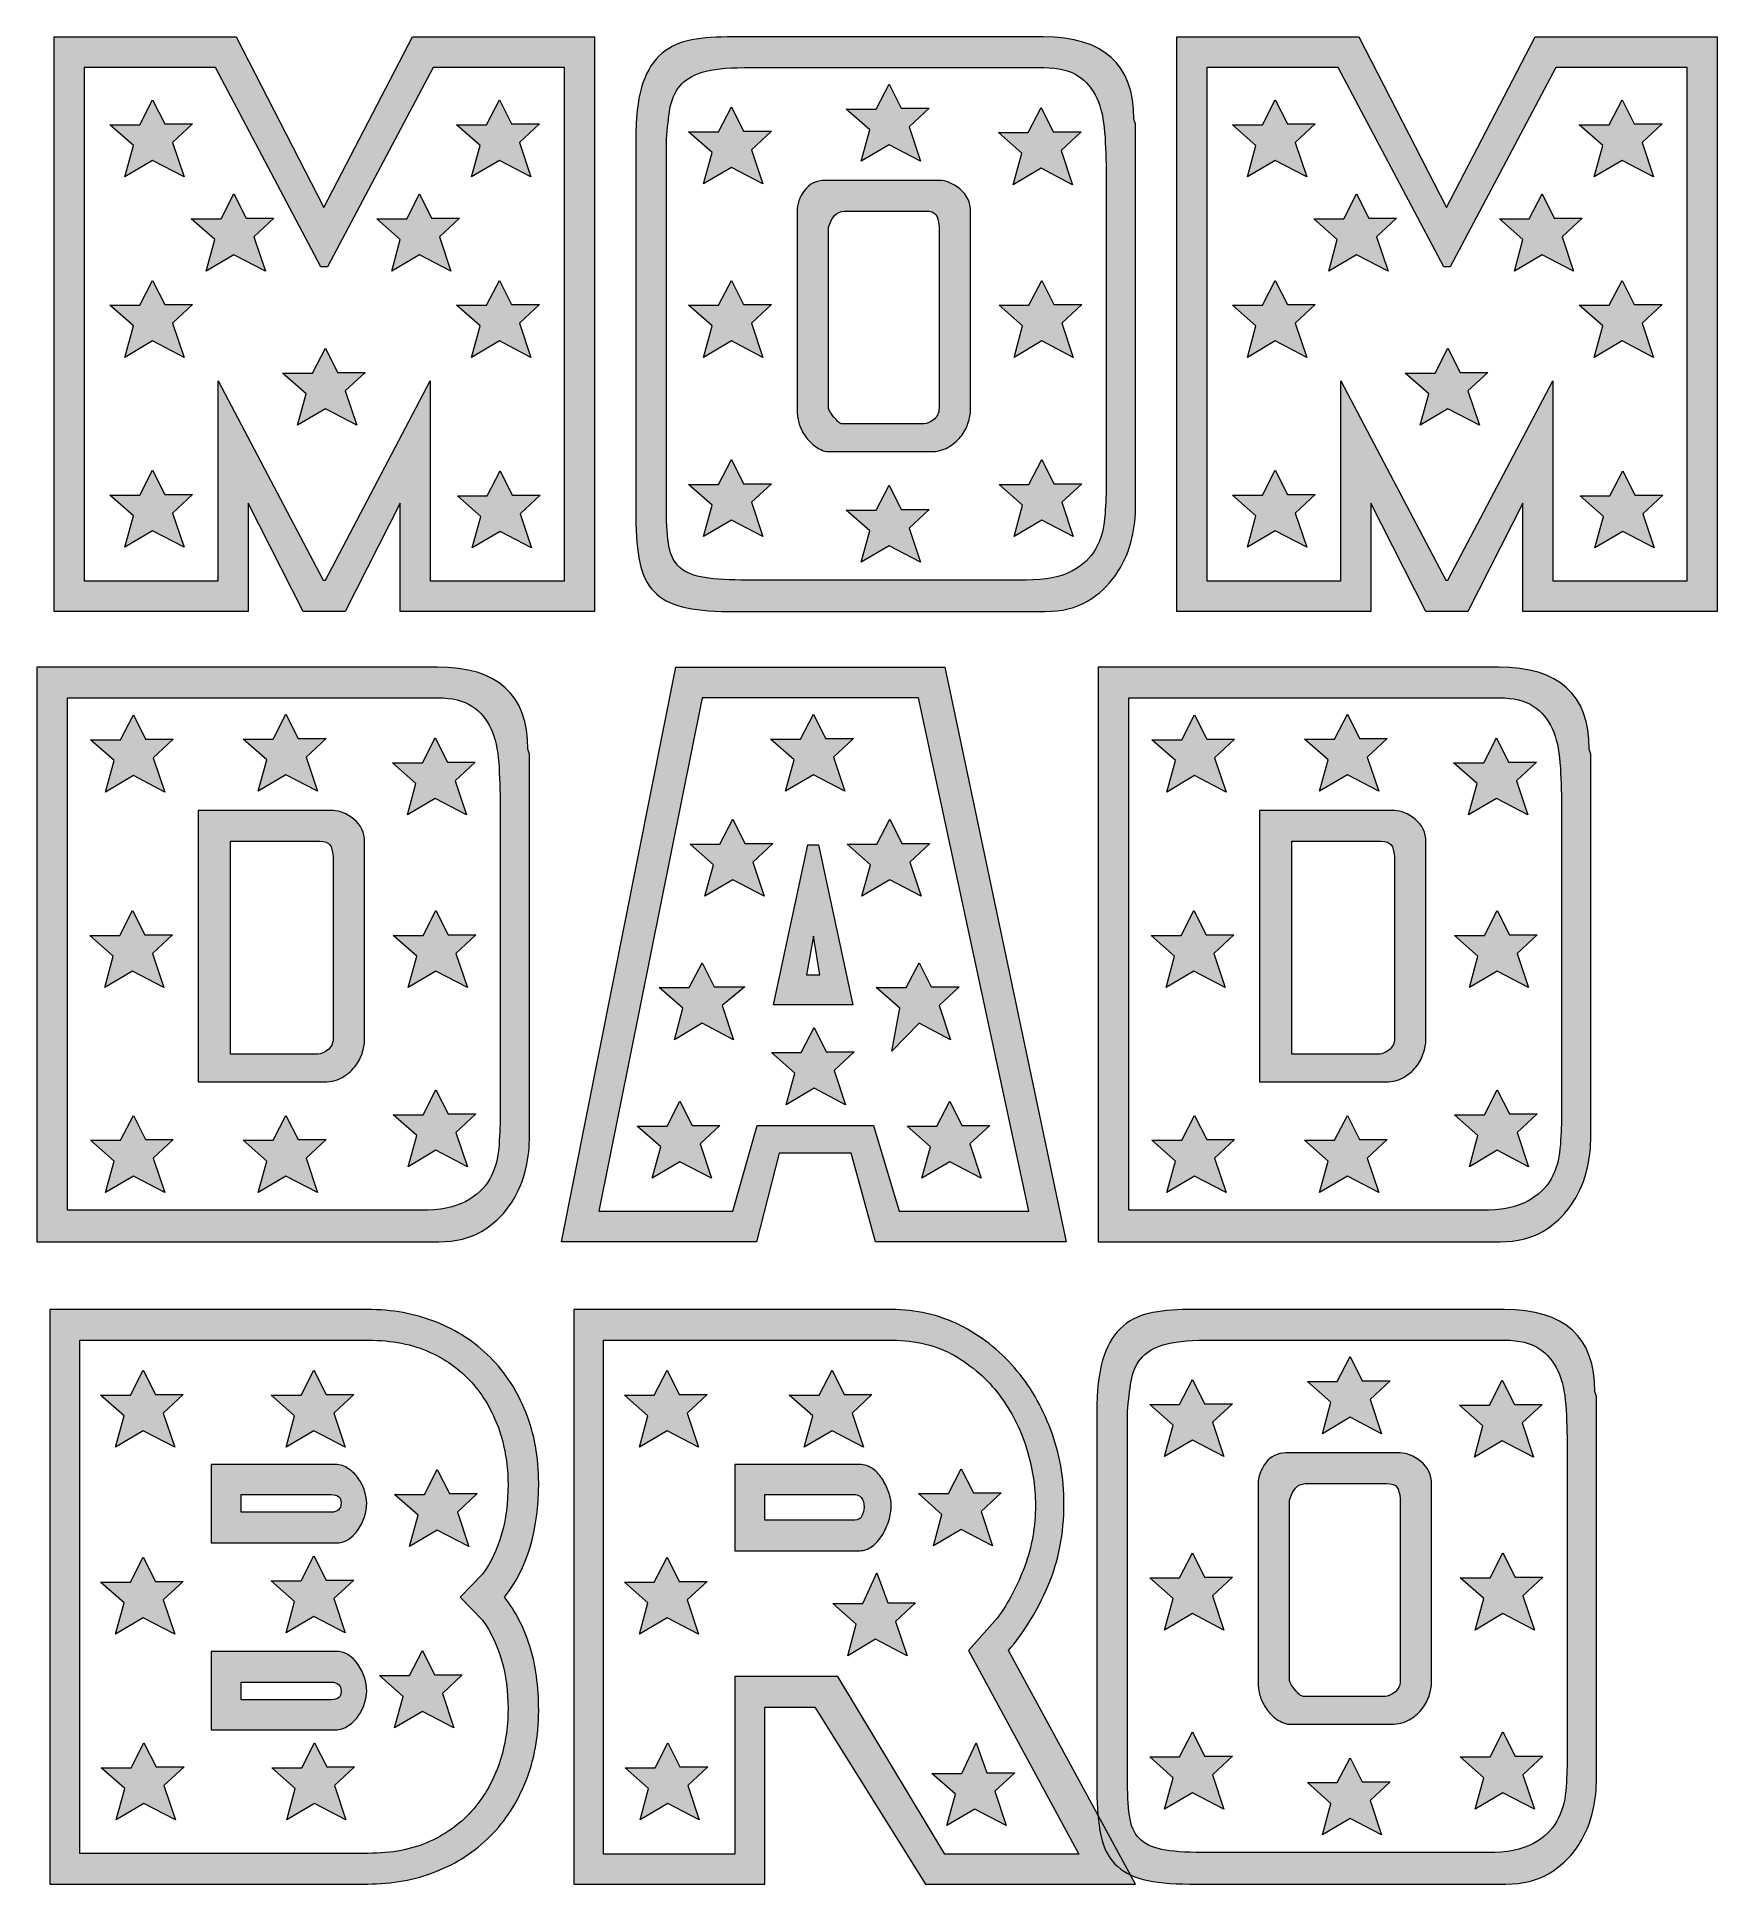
# Model space of a CAD drawing. Header units: centimetres. Extents: x 1.6 to 18.2, y -19 to -0.7.
import ezdxf

# ---------------------------------------------------------------- set-up
doc = ezdxf.new("R2010")
doc.units = ezdxf.units.CM
doc.header["$MEASUREMENT"] = 0
doc.layers.add('Capa 1', color=7, linetype='Continuous')

msp = doc.modelspace()

# ---------------------------------------------------------------- hatches: boundary and pattern name
at = {"layer": 'Capa 1', "true_color": 0x1c1c1b}
h = msp.add_hatch(color=250, dxfattribs=at)
h.dxf.hatch_style = 2
h.paths.add_polyline_path([(4.184, -6.385), (3.641, -5.313), (3.641, -6.385), (1.722, -6.385), (1.722, -0.706), (3.521, -0.706), (4.389, -2.392), (5.263, -0.706), (7.063, -0.706), (7.063, -6.385), (5.143, -6.385), (5.143, -5.313), (4.6, -6.385)])
h.paths.add_polyline_path([(5.44, -4.106), (5.44, -6.082), (6.766, -6.082), (6.766, -1.009), (5.468, -1.009), (4.424, -2.977), (4.36, -2.977), (3.316, -1.009), (2.018, -1.009), (2.018, -6.082), (3.344, -6.082), (3.344, -4.106), (4.381, -6.075), (4.403, -6.075)])
h.paths.add_polyline_path([(2.272, -1.573), (2.568, -1.573), (2.695, -1.327), (2.815, -1.566), (3.09, -1.566), (2.893, -1.75), (3.006, -2.089), (2.695, -1.926), (2.42, -2.089), (2.505, -1.778)])
h.paths.add_polyline_path([(2.272, -3.358), (2.568, -3.358), (2.695, -3.112), (2.815, -3.351), (3.09, -3.351), (2.893, -3.535), (3.006, -3.874), (2.695, -3.711), (2.42, -3.874), (2.505, -3.563)])
h.paths.add_polyline_path([(2.272, -5.235), (2.568, -5.235), (2.695, -4.988), (2.815, -5.228), (3.09, -5.228), (2.893, -5.412), (3.006, -5.75), (2.695, -5.588), (2.42, -5.75), (2.505, -5.44)])
h.paths.add_polyline_path([(3.076, -2.505), (3.373, -2.505), (3.5, -2.258), (3.619, -2.498), (3.895, -2.498), (3.697, -2.681), (3.81, -3.02), (3.5, -2.858), (3.224, -3.02), (3.309, -2.709)])
h.paths.add_polyline_path([(3.979, -4.029), (4.276, -4.029), (4.403, -3.782), (4.523, -4.022), (4.798, -4.022), (4.6, -4.205), (4.713, -4.544), (4.403, -4.382), (4.127, -4.544), (4.212, -4.233)])
h.paths.add_polyline_path([(4.911, -2.505), (5.207, -2.505), (5.334, -2.258), (5.454, -2.498), (5.729, -2.498), (5.531, -2.681), (5.644, -3.02), (5.334, -2.858), (5.059, -3.02), (5.143, -2.709)])
h.paths.add_polyline_path([(5.701, -1.573), (5.997, -1.573), (6.124, -1.327), (6.244, -1.566), (6.519, -1.566), (6.322, -1.75), (6.435, -2.089), (6.124, -1.926), (5.849, -2.089), (5.934, -1.778)])
h.paths.add_polyline_path([(5.701, -3.358), (5.997, -3.358), (6.124, -3.112), (6.244, -3.351), (6.519, -3.351), (6.322, -3.535), (6.435, -3.874), (6.124, -3.711), (5.849, -3.874), (5.934, -3.563)])
h.paths.add_polyline_path([(5.708, -5.242), (6.004, -5.242), (6.131, -4.995), (6.251, -5.235), (6.526, -5.235), (6.329, -5.419), (6.442, -5.757), (6.131, -5.595), (5.856, -5.757), (5.941, -5.447)])
h = msp.add_hatch(color=250, dxfattribs=at)
h.dxf.hatch_style = 2
edge = h.paths.add_edge_path()
edge.add_spline(control_points=[(12.411, -1.566), (12.411, -1.566), (12.411, -5.383), (12.411, -5.383), (12.411, -5.482), (12.395, -5.589), (12.365, -5.704), (12.334, -5.82), (12.284, -5.928), (12.213, -6.029), (12.142, -6.13), (12.051, -6.215), (11.938, -6.283), (11.825, -6.351), (11.684, -6.385), (11.515, -6.385), (11.515, -6.385), (8.389, -6.385), (8.389, -6.385), (8.201, -6.385), (8.048, -6.37), (7.93, -6.339), (7.813, -6.309), (7.72, -6.258), (7.652, -6.188), (7.583, -6.117), (7.536, -6.022), (7.511, -5.902), (7.485, -5.782), (7.472, -5.633), (7.472, -5.454), (7.472, -5.454), (7.472, -1.722), (7.472, -1.722), (7.472, -1.51), (7.491, -1.338), (7.528, -1.207), (7.566, -1.075), (7.623, -0.971), (7.701, -0.896), (7.779, -0.821), (7.873, -0.77), (7.983, -0.744), (8.094, -0.719), (8.224, -0.706), (8.375, -0.706), (8.375, -0.706), (11.5, -0.706), (11.5, -0.706), (12.098, -0.706), (12.396, -0.976), (12.396, -1.517), (12.396, -1.517), (12.411, -1.566), (12.411, -1.566)], knot_values=[0, 0, 0, 0, 1, 1, 1, 2, 2, 2, 3, 3, 3, 4, 4, 4, 5, 5, 5, 6, 6, 6, 7, 7, 7, 8, 8, 8, 9, 9, 9, 10, 10, 10, 11, 11, 11, 12, 12, 12, 13, 13, 13, 14, 14, 14, 15, 15, 15, 16, 16, 16, 17, 17, 17, 18, 18, 18, 18], degree=3, periodic=1)
edge = h.paths.add_edge_path()
edge.add_spline(control_points=[(7.775, -5.383), (7.775, -5.534), (7.783, -5.654), (7.8, -5.743), (7.816, -5.833), (7.853, -5.902), (7.909, -5.951), (7.966, -6.001), (8.047, -6.034), (8.153, -6.05), (8.258, -6.067), (8.401, -6.075), (8.579, -6.075), (8.579, -6.075), (11.331, -6.075), (11.331, -6.075), (11.524, -6.075), (11.674, -6.045), (11.783, -5.987), (11.891, -5.928), (11.97, -5.854), (12.019, -5.764), (12.068, -5.675), (12.098, -5.575), (12.107, -5.465), (12.117, -5.354), (12.121, -5.247), (12.121, -5.144), (12.121, -5.144), (12.121, -2.081), (12.121, -2.081), (12.121, -1.926), (12.117, -1.783), (12.107, -1.651), (12.098, -1.519), (12.072, -1.406), (12.03, -1.312), (11.987, -1.218), (11.925, -1.144), (11.843, -1.09), (11.76, -1.036), (11.649, -1.009), (11.507, -1.009), (11.507, -1.009), (8.544, -1.009), (8.544, -1.009), (8.365, -1.009), (8.227, -1.024), (8.128, -1.055), (8.029, -1.085), (7.955, -1.131), (7.906, -1.192), (7.856, -1.254), (7.825, -1.328), (7.81, -1.415), (7.796, -1.502), (7.785, -1.602), (7.775, -1.715), (7.775, -1.715), (7.775, -5.383), (7.775, -5.383)], knot_values=[0, 0, 0, 0, 1, 1, 1, 2, 2, 2, 3, 3, 3, 4, 4, 4, 5, 5, 5, 6, 6, 6, 7, 7, 7, 8, 8, 8, 9, 9, 9, 10, 10, 10, 11, 11, 11, 12, 12, 12, 13, 13, 13, 14, 14, 14, 15, 15, 15, 16, 16, 16, 17, 17, 17, 18, 18, 18, 19, 19, 19, 20, 20, 20, 20], degree=3, periodic=1)
h.paths.add_polyline_path([(8.227, -1.849), (7.994, -1.644), (8.29, -1.644), (8.417, -1.397), (8.537, -1.637), (8.812, -1.637), (8.615, -1.82), (8.728, -2.159), (8.417, -1.997), (8.142, -2.159)])
h.paths.add_polyline_path([(8.227, -3.563), (7.994, -3.358), (8.29, -3.358), (8.417, -3.112), (8.537, -3.351), (8.812, -3.351), (8.615, -3.535), (8.728, -3.874), (8.417, -3.711), (8.142, -3.874)])
h.paths.add_polyline_path([(8.227, -5.334), (7.994, -5.129), (8.29, -5.129), (8.417, -4.882), (8.537, -5.122), (8.812, -5.122), (8.615, -5.306), (8.728, -5.644), (8.417, -5.482), (8.142, -5.644)])
edge = h.paths.add_edge_path()
edge.add_spline(control_points=[(9.356, -4.805), (9.304, -4.791), (9.259, -4.767), (9.221, -4.734), (9.184, -4.701), (9.153, -4.665), (9.13, -4.625), (9.106, -4.585), (9.09, -4.545), (9.08, -4.505), (9.071, -4.465), (9.066, -4.431), (9.066, -4.403), (9.066, -4.403), (9.066, -2.434), (9.066, -2.434), (9.066, -2.359), (9.091, -2.288), (9.14, -2.223), (9.19, -2.157), (9.257, -2.124), (9.341, -2.124), (9.341, -2.124), (10.47, -2.124), (10.47, -2.124), (10.536, -2.124), (10.604, -2.152), (10.675, -2.208), (10.745, -2.265), (10.781, -2.34), (10.781, -2.434), (10.781, -2.434), (10.781, -4.389), (10.781, -4.389), (10.781, -4.431), (10.773, -4.477), (10.756, -4.526), (10.74, -4.576), (10.715, -4.62), (10.682, -4.66), (10.649, -4.7), (10.608, -4.734), (10.558, -4.763), (10.509, -4.791), (10.451, -4.805), (10.386, -4.805), (10.386, -4.805), (9.356, -4.805), (9.356, -4.805)], knot_values=[0, 0, 0, 0, 1, 1, 1, 2, 2, 2, 3, 3, 3, 4, 4, 4, 5, 5, 5, 6, 6, 6, 7, 7, 7, 8, 8, 8, 9, 9, 9, 10, 10, 10, 11, 11, 11, 12, 12, 12, 13, 13, 13, 14, 14, 14, 15, 15, 15, 16, 16, 16, 16], degree=3, periodic=1)
edge = h.paths.add_edge_path()
edge.add_spline(control_points=[(9.377, -4.367), (9.377, -4.386), (9.394, -4.418), (9.43, -4.463), (9.465, -4.507), (9.492, -4.53), (9.511, -4.53), (9.511, -4.53), (10.322, -4.53), (10.322, -4.53), (10.346, -4.53), (10.376, -4.517), (10.414, -4.491), (10.451, -4.465), (10.47, -4.426), (10.47, -4.374), (10.47, -4.374), (10.47, -2.575), (10.47, -2.575), (10.466, -2.524), (10.455, -2.486), (10.439, -2.462), (10.422, -2.439), (10.388, -2.427), (10.336, -2.427), (10.336, -2.427), (9.532, -2.427), (9.532, -2.427), (9.457, -2.432), (9.405, -2.486), (9.377, -2.589), (9.377, -2.589), (9.377, -4.367), (9.377, -4.367)], knot_values=[0, 0, 0, 0, 1, 1, 1, 2, 2, 2, 3, 3, 3, 4, 4, 4, 5, 5, 5, 6, 6, 6, 7, 7, 7, 8, 8, 8, 9, 9, 9, 10, 10, 10, 11, 11, 11, 11], degree=3, periodic=1)
h.paths.add_polyline_path([(9.786, -1.623), (9.553, -1.418), (9.849, -1.418), (9.976, -1.171), (10.096, -1.411), (10.372, -1.411), (10.174, -1.595), (10.287, -1.933), (9.976, -1.771), (9.701, -1.933)])
h.paths.add_polyline_path([(9.786, -5.588), (9.553, -5.383), (9.849, -5.383), (9.976, -5.136), (10.096, -5.376), (10.372, -5.376), (10.174, -5.56), (10.287, -5.898), (9.976, -5.736), (9.701, -5.898)])
h.paths.add_polyline_path([(11.289, -1.856), (11.056, -1.651), (11.352, -1.651), (11.479, -1.404), (11.599, -1.644), (11.874, -1.644), (11.677, -1.827), (11.79, -2.166), (11.479, -2.004), (11.204, -2.166)])
h.paths.add_polyline_path([(11.296, -3.563), (11.063, -3.358), (11.359, -3.358), (11.486, -3.112), (11.606, -3.351), (11.881, -3.351), (11.684, -3.535), (11.797, -3.874), (11.486, -3.711), (11.211, -3.874)])
h.paths.add_polyline_path([(11.296, -5.334), (11.063, -5.129), (11.359, -5.129), (11.486, -4.882), (11.606, -5.122), (11.881, -5.122), (11.684, -5.306), (11.797, -5.644), (11.486, -5.482), (11.211, -5.644)])
h = msp.add_hatch(color=250, dxfattribs=at)
h.dxf.hatch_style = 2
h.paths.add_polyline_path([(15.282, -6.385), (14.739, -5.313), (14.739, -6.385), (12.82, -6.385), (12.82, -0.706), (14.619, -0.706), (15.487, -2.392), (16.362, -0.706), (18.161, -0.706), (18.161, -6.385), (16.242, -6.385), (16.242, -5.313), (15.698, -6.385)])
h.paths.add_polyline_path([(16.538, -4.106), (16.538, -6.082), (17.864, -6.082), (17.864, -1.009), (16.566, -1.009), (15.522, -2.977), (15.459, -2.977), (14.414, -1.009), (13.116, -1.009), (13.116, -6.082), (14.443, -6.082), (14.443, -4.106), (15.48, -6.075), (15.501, -6.075)])
h.paths.add_polyline_path([(13.37, -1.573), (13.666, -1.573), (13.793, -1.327), (13.913, -1.566), (14.189, -1.566), (13.991, -1.75), (14.104, -2.089), (13.793, -1.926), (13.518, -2.089), (13.603, -1.778)])
h.paths.add_polyline_path([(13.37, -3.358), (13.666, -3.358), (13.793, -3.112), (13.913, -3.351), (14.189, -3.351), (13.991, -3.535), (14.104, -3.874), (13.793, -3.711), (13.518, -3.874), (13.603, -3.563)])
h.paths.add_polyline_path([(13.37, -5.235), (13.666, -5.235), (13.793, -4.988), (13.913, -5.228), (14.189, -5.228), (13.991, -5.412), (14.104, -5.75), (13.793, -5.588), (13.518, -5.75), (13.603, -5.44)])
h.paths.add_polyline_path([(14.174, -2.505), (14.471, -2.505), (14.598, -2.258), (14.718, -2.498), (14.993, -2.498), (14.795, -2.681), (14.908, -3.02), (14.598, -2.858), (14.323, -3.02), (14.407, -2.709)])
h.paths.add_polyline_path([(15.078, -4.029), (15.374, -4.029), (15.501, -3.782), (15.621, -4.022), (15.896, -4.022), (15.698, -4.205), (15.811, -4.544), (15.501, -4.382), (15.226, -4.544), (15.31, -4.233)])
h.paths.add_polyline_path([(16.009, -2.505), (16.305, -2.505), (16.432, -2.258), (16.552, -2.498), (16.827, -2.498), (16.63, -2.681), (16.743, -3.02), (16.432, -2.858), (16.157, -3.02), (16.242, -2.709)])
h.paths.add_polyline_path([(16.799, -1.573), (17.095, -1.573), (17.222, -1.327), (17.342, -1.566), (17.618, -1.566), (17.42, -1.75), (17.533, -2.089), (17.222, -1.926), (16.947, -2.089), (17.032, -1.778)])
h.paths.add_polyline_path([(16.799, -3.358), (17.095, -3.358), (17.222, -3.112), (17.342, -3.351), (17.618, -3.351), (17.42, -3.535), (17.533, -3.874), (17.222, -3.711), (16.947, -3.874), (17.032, -3.563)])
h.paths.add_polyline_path([(16.806, -5.242), (17.102, -5.242), (17.229, -4.995), (17.349, -5.235), (17.625, -5.235), (17.427, -5.419), (17.54, -5.757), (17.229, -5.595), (16.954, -5.757), (17.039, -5.447)])
h = msp.add_hatch(color=250, dxfattribs=at)
h.dxf.hatch_style = 2
edge = h.paths.add_edge_path()
edge.add_spline(control_points=[(6.42, -7.796), (6.42, -7.796), (6.42, -11.613), (6.42, -11.613), (6.42, -11.712), (6.405, -11.819), (6.374, -11.934), (6.344, -12.05), (6.293, -12.158), (6.223, -12.259), (6.152, -12.36), (6.061, -12.445), (5.948, -12.513), (5.835, -12.581), (5.694, -12.615), (5.524, -12.615), (5.524, -12.615), (1.552, -12.615), (1.552, -12.615), (1.552, -12.615), (1.552, -6.936), (1.552, -6.936), (1.552, -6.936), (5.51, -6.936), (5.51, -6.936), (6.108, -6.936), (6.406, -7.206), (6.406, -7.747), (6.406, -7.747), (6.42, -7.796), (6.42, -7.796)], knot_values=[0, 0, 0, 0, 1, 1, 1, 2, 2, 2, 3, 3, 3, 4, 4, 4, 5, 5, 5, 6, 6, 6, 7, 7, 7, 8, 8, 8, 9, 9, 9, 10, 10, 10, 10], degree=3, periodic=1)
edge = h.paths.add_edge_path()
edge.add_spline(control_points=[(1.855, -12.305), (1.855, -12.305), (5.341, -12.305), (5.341, -12.305), (5.534, -12.305), (5.684, -12.276), (5.792, -12.217), (5.901, -12.158), (5.979, -12.084), (6.029, -11.995), (6.078, -11.905), (6.108, -11.805), (6.117, -11.695), (6.126, -11.584), (6.131, -11.477), (6.131, -11.374), (6.131, -11.374), (6.131, -8.312), (6.131, -8.312), (6.131, -8.156), (6.126, -8.013), (6.117, -7.881), (6.108, -7.749), (6.082, -7.637), (6.039, -7.543), (5.997, -7.448), (5.935, -7.374), (5.852, -7.32), (5.77, -7.266), (5.658, -7.239), (5.517, -7.239), (5.517, -7.239), (1.855, -7.239), (1.855, -7.239), (1.855, -7.239), (1.855, -12.305), (1.855, -12.305)], knot_values=[0, 0, 0, 0, 1, 1, 1, 2, 2, 2, 3, 3, 3, 4, 4, 4, 5, 5, 5, 6, 6, 6, 7, 7, 7, 8, 8, 8, 9, 9, 9, 10, 10, 10, 11, 11, 11, 12, 12, 12, 12], degree=3, periodic=1)
h.paths.add_polyline_path([(2.307, -9.793), (2.074, -9.589), (2.371, -9.589), (2.498, -9.342), (2.617, -9.582), (2.893, -9.582), (2.695, -9.765), (2.808, -10.104), (2.498, -9.941), (2.222, -10.104)])
h.paths.add_polyline_path([(2.314, -7.86), (2.081, -7.655), (2.378, -7.655), (2.505, -7.408), (2.625, -7.648), (2.9, -7.648), (2.702, -7.832), (2.815, -8.17), (2.505, -8.008), (2.229, -8.17)])
h.paths.add_polyline_path([(2.314, -11.818), (2.081, -11.613), (2.378, -11.613), (2.505, -11.367), (2.625, -11.606), (2.9, -11.606), (2.702, -11.79), (2.815, -12.129), (2.505, -11.966), (2.229, -12.129)])
edge = h.paths.add_edge_path()
edge.add_spline(control_points=[(3.147, -11.035), (3.147, -11.035), (3.147, -8.354), (3.147, -8.354), (3.147, -8.354), (4.48, -8.354), (4.48, -8.354), (4.546, -8.354), (4.614, -8.382), (4.685, -8.439), (4.755, -8.495), (4.791, -8.57), (4.791, -8.664), (4.791, -8.664), (4.791, -10.619), (4.791, -10.619), (4.791, -10.661), (4.782, -10.707), (4.766, -10.756), (4.749, -10.806), (4.725, -10.85), (4.692, -10.89), (4.659, -10.93), (4.618, -10.964), (4.568, -10.993), (4.519, -11.021), (4.461, -11.035), (4.395, -11.035), (4.395, -11.035), (3.147, -11.035), (3.147, -11.035)], knot_values=[0, 0, 0, 0, 1, 1, 1, 2, 2, 2, 3, 3, 3, 4, 4, 4, 5, 5, 5, 6, 6, 6, 7, 7, 7, 8, 8, 8, 9, 9, 9, 10, 10, 10, 10], degree=3, periodic=1)
edge = h.paths.add_edge_path()
edge.add_spline(control_points=[(3.464, -10.76), (3.464, -10.76), (4.332, -10.76), (4.332, -10.76), (4.355, -10.76), (4.386, -10.747), (4.424, -10.721), (4.461, -10.695), (4.48, -10.656), (4.48, -10.605), (4.48, -10.605), (4.48, -8.805), (4.48, -8.805), (4.475, -8.754), (4.465, -8.716), (4.448, -8.693), (4.432, -8.669), (4.398, -8.657), (4.346, -8.657), (4.346, -8.657), (3.464, -8.657), (3.464, -8.657), (3.464, -8.657), (3.464, -10.76), (3.464, -10.76)], knot_values=[0, 0, 0, 0, 1, 1, 1, 2, 2, 2, 3, 3, 3, 4, 4, 4, 5, 5, 5, 6, 6, 6, 7, 7, 7, 8, 8, 8, 8], degree=3, periodic=1)
h.paths.add_polyline_path([(3.824, -7.853), (3.591, -7.648), (3.887, -7.648), (4.014, -7.401), (4.134, -7.641), (4.41, -7.641), (4.212, -7.825), (4.325, -8.163), (4.014, -8.001), (3.739, -8.163)])
h.paths.add_polyline_path([(3.824, -11.818), (3.591, -11.613), (3.887, -11.613), (4.014, -11.367), (4.134, -11.606), (4.41, -11.606), (4.212, -11.79), (4.325, -12.129), (4.014, -11.966), (3.739, -12.129)])
h.paths.add_polyline_path([(5.299, -8.086), (5.066, -7.881), (5.362, -7.881), (5.489, -7.634), (5.609, -7.874), (5.884, -7.874), (5.687, -8.058), (5.799, -8.396), (5.489, -8.234), (5.214, -8.396)])
h.paths.add_polyline_path([(5.306, -9.793), (5.073, -9.589), (5.369, -9.589), (5.496, -9.342), (5.616, -9.582), (5.891, -9.582), (5.694, -9.765), (5.807, -10.104), (5.496, -9.941), (5.221, -10.104)])
h.paths.add_polyline_path([(5.306, -11.564), (5.073, -11.36), (5.369, -11.36), (5.496, -11.113), (5.616, -11.352), (5.891, -11.352), (5.694, -11.536), (5.807, -11.875), (5.496, -11.712), (5.221, -11.875)])
h = msp.add_hatch(color=250, dxfattribs=at)
h.dxf.hatch_style = 2
h.paths.add_polyline_path([(10.527, -6.936), (11.726, -12.615), (9.842, -12.615), (9.602, -11.74), (8.89, -11.74), (8.664, -12.615), (6.738, -12.615), (7.867, -6.936)])
h.paths.add_polyline_path([(8.128, -7.239), (7.105, -12.312), (8.431, -12.312), (8.671, -11.465), (9.821, -11.465), (10.075, -12.312), (11.359, -12.312), (10.266, -7.239)])
h.paths.add_polyline_path([(7.634, -11.987), (7.719, -11.677), (7.486, -11.472), (7.782, -11.472), (7.909, -11.225), (8.029, -11.465), (8.304, -11.465), (8.107, -11.649), (8.219, -11.987), (7.909, -11.825)])
h.paths.add_polyline_path([(7.853, -10.619), (7.937, -10.308), (7.704, -10.104), (8.001, -10.104), (8.128, -9.857), (8.248, -10.097), (8.551, -10.097), (8.325, -10.28), (8.438, -10.619), (8.128, -10.456)])
h.paths.add_polyline_path([(8.156, -9.201), (8.241, -8.89), (8.008, -8.685), (8.304, -8.685), (8.431, -8.439), (8.551, -8.678), (8.826, -8.678), (8.629, -8.862), (8.742, -9.201), (8.431, -9.038)])
h.paths.add_polyline_path([(8.953, -8.163), (9.038, -7.853), (8.805, -7.648), (9.101, -7.648), (9.228, -7.401), (9.348, -7.641), (9.623, -7.641), (9.426, -7.825), (9.539, -8.163), (9.228, -8.001)])
h.paths.add_polyline_path([(8.96, -11.261), (9.045, -10.95), (8.812, -10.746), (9.108, -10.746), (9.235, -10.499), (9.355, -10.739), (9.631, -10.739), (9.433, -10.922), (9.546, -11.261), (9.235, -11.098)])
h.paths.add_polyline_path([(9.616, -10.273), (8.833, -10.273), (9.172, -8.693), (9.278, -8.693)])
h.paths.add_polyline_path([(9.158, -9.977), (9.292, -9.977), (9.228, -9.596)])
h.paths.add_polyline_path([(9.708, -9.201), (9.793, -8.89), (9.56, -8.685), (9.856, -8.685), (9.983, -8.439), (10.103, -8.678), (10.378, -8.678), (10.181, -8.862), (10.294, -9.201), (9.983, -9.038)])
h.paths.add_polyline_path([(10.004, -10.732), (10.082, -10.308), (9.849, -10.104), (10.146, -10.104), (10.273, -9.857), (10.393, -10.097), (10.668, -10.097), (10.47, -10.28), (10.583, -10.619), (10.273, -10.456)])
h.paths.add_polyline_path([(10.301, -11.987), (10.385, -11.677), (10.153, -11.472), (10.449, -11.472), (10.576, -11.225), (10.696, -11.465), (10.971, -11.465), (10.774, -11.649), (10.886, -11.987), (10.576, -11.825)])
h = msp.add_hatch(color=250, dxfattribs=at)
h.dxf.hatch_style = 2
edge = h.paths.add_edge_path()
edge.add_spline(control_points=[(16.912, -7.796), (16.912, -7.796), (16.912, -11.613), (16.912, -11.613), (16.912, -11.712), (16.897, -11.819), (16.866, -11.934), (16.835, -12.05), (16.785, -12.158), (16.714, -12.259), (16.644, -12.36), (16.552, -12.445), (16.439, -12.513), (16.326, -12.581), (16.185, -12.615), (16.016, -12.615), (16.016, -12.615), (12.044, -12.615), (12.044, -12.615), (12.044, -12.615), (12.044, -6.936), (12.044, -6.936), (12.044, -6.936), (16.002, -6.936), (16.002, -6.936), (16.599, -6.936), (16.898, -7.206), (16.898, -7.747), (16.898, -7.747), (16.912, -7.796), (16.912, -7.796)], knot_values=[0, 0, 0, 0, 1, 1, 1, 2, 2, 2, 3, 3, 3, 4, 4, 4, 5, 5, 5, 6, 6, 6, 7, 7, 7, 8, 8, 8, 9, 9, 9, 10, 10, 10, 10], degree=3, periodic=1)
edge = h.paths.add_edge_path()
edge.add_spline(control_points=[(12.347, -12.305), (12.347, -12.305), (15.832, -12.305), (15.832, -12.305), (16.025, -12.305), (16.176, -12.276), (16.284, -12.217), (16.392, -12.158), (16.471, -12.084), (16.52, -11.995), (16.57, -11.905), (16.599, -11.805), (16.608, -11.695), (16.618, -11.584), (16.623, -11.477), (16.623, -11.374), (16.623, -11.374), (16.623, -8.312), (16.623, -8.312), (16.623, -8.156), (16.618, -8.013), (16.608, -7.881), (16.599, -7.749), (16.573, -7.637), (16.531, -7.543), (16.489, -7.448), (16.426, -7.374), (16.344, -7.32), (16.262, -7.266), (16.15, -7.239), (16.009, -7.239), (16.009, -7.239), (12.347, -7.239), (12.347, -7.239), (12.347, -7.239), (12.347, -12.305), (12.347, -12.305)], knot_values=[0, 0, 0, 0, 1, 1, 1, 2, 2, 2, 3, 3, 3, 4, 4, 4, 5, 5, 5, 6, 6, 6, 7, 7, 7, 8, 8, 8, 9, 9, 9, 10, 10, 10, 11, 11, 11, 12, 12, 12, 12], degree=3, periodic=1)
h.paths.add_polyline_path([(12.799, -9.793), (12.566, -9.589), (12.862, -9.589), (12.989, -9.342), (13.109, -9.582), (13.384, -9.582), (13.187, -9.765), (13.299, -10.104), (12.989, -9.941), (12.714, -10.104)])
h.paths.add_polyline_path([(12.806, -7.86), (12.573, -7.655), (12.869, -7.655), (12.996, -7.408), (13.116, -7.648), (13.391, -7.648), (13.194, -7.832), (13.307, -8.17), (12.996, -8.008), (12.721, -8.17)])
h.paths.add_polyline_path([(12.806, -11.818), (12.573, -11.613), (12.869, -11.613), (12.996, -11.367), (13.116, -11.606), (13.391, -11.606), (13.194, -11.79), (13.307, -12.129), (12.996, -11.966), (12.721, -12.129)])
edge = h.paths.add_edge_path()
edge.add_spline(control_points=[(13.638, -11.035), (13.638, -11.035), (13.638, -8.354), (13.638, -8.354), (13.638, -8.354), (14.972, -8.354), (14.972, -8.354), (15.037, -8.354), (15.106, -8.382), (15.176, -8.439), (15.247, -8.495), (15.282, -8.57), (15.282, -8.664), (15.282, -8.664), (15.282, -10.619), (15.282, -10.619), (15.282, -10.661), (15.274, -10.707), (15.257, -10.756), (15.241, -10.806), (15.216, -10.85), (15.183, -10.89), (15.15, -10.93), (15.109, -10.964), (15.06, -10.993), (15.01, -11.021), (14.953, -11.035), (14.887, -11.035), (14.887, -11.035), (13.638, -11.035), (13.638, -11.035)], knot_values=[0, 0, 0, 0, 1, 1, 1, 2, 2, 2, 3, 3, 3, 4, 4, 4, 5, 5, 5, 6, 6, 6, 7, 7, 7, 8, 8, 8, 9, 9, 9, 10, 10, 10, 10], degree=3, periodic=1)
edge = h.paths.add_edge_path()
edge.add_spline(control_points=[(13.956, -10.76), (13.956, -10.76), (14.823, -10.76), (14.823, -10.76), (14.847, -10.76), (14.878, -10.747), (14.915, -10.721), (14.953, -10.695), (14.972, -10.656), (14.972, -10.605), (14.972, -10.605), (14.972, -8.805), (14.972, -8.805), (14.967, -8.754), (14.956, -8.716), (14.94, -8.693), (14.923, -8.669), (14.889, -8.657), (14.838, -8.657), (14.838, -8.657), (13.956, -8.657), (13.956, -8.657), (13.956, -8.657), (13.956, -10.76), (13.956, -10.76)], knot_values=[0, 0, 0, 0, 1, 1, 1, 2, 2, 2, 3, 3, 3, 4, 4, 4, 5, 5, 5, 6, 6, 6, 7, 7, 7, 8, 8, 8, 8], degree=3, periodic=1)
h.paths.add_polyline_path([(14.315, -7.853), (14.083, -7.648), (14.379, -7.648), (14.506, -7.401), (14.626, -7.641), (14.901, -7.641), (14.703, -7.825), (14.816, -8.163), (14.506, -8.001), (14.231, -8.163)])
h.paths.add_polyline_path([(14.315, -11.818), (14.083, -11.613), (14.379, -11.613), (14.506, -11.367), (14.626, -11.606), (14.901, -11.606), (14.703, -11.79), (14.816, -12.129), (14.506, -11.966), (14.231, -12.129)])
h.paths.add_polyline_path([(15.79, -8.086), (15.557, -7.881), (15.854, -7.881), (15.981, -7.634), (16.1, -7.874), (16.376, -7.874), (16.178, -8.058), (16.291, -8.396), (15.981, -8.234), (15.705, -8.396)])
h.paths.add_polyline_path([(15.797, -9.793), (15.564, -9.589), (15.861, -9.589), (15.988, -9.342), (16.108, -9.582), (16.383, -9.582), (16.185, -9.765), (16.298, -10.104), (15.988, -9.941), (15.712, -10.104)])
h.paths.add_polyline_path([(15.797, -11.564), (15.564, -11.36), (15.861, -11.36), (15.988, -11.113), (16.108, -11.352), (16.383, -11.352), (16.185, -11.536), (16.298, -11.875), (15.988, -11.712), (15.712, -11.875)])
h = msp.add_hatch(color=250, dxfattribs=at)
h.dxf.hatch_style = 2
edge = h.paths.add_edge_path()
edge.add_spline(control_points=[(1.679, -13.286), (1.679, -13.286), (4.819, -13.286), (4.819, -13.286), (5.063, -13.286), (5.289, -13.327), (5.496, -13.409), (5.703, -13.491), (5.882, -13.608), (6.032, -13.758), (6.183, -13.909), (6.3, -14.09), (6.385, -14.302), (6.47, -14.513), (6.512, -14.746), (6.512, -15), (6.512, -15.471), (6.399, -15.847), (6.173, -16.129), (6.282, -16.265), (6.365, -16.427), (6.424, -16.612), (6.483, -16.798), (6.512, -17.011), (6.512, -17.251), (6.512, -17.505), (6.47, -17.738), (6.385, -17.949), (6.3, -18.161), (6.183, -18.342), (6.032, -18.493), (5.882, -18.643), (5.703, -18.76), (5.496, -18.842), (5.289, -18.924), (5.063, -18.965), (4.819, -18.965), (4.819, -18.965), (1.679, -18.965), (1.679, -18.965), (1.679, -18.965), (1.679, -13.286), (1.679, -13.286)], knot_values=[0, 0, 0, 0, 1, 1, 1, 2, 2, 2, 3, 3, 3, 4, 4, 4, 5, 5, 5, 6, 6, 6, 7, 7, 7, 8, 8, 8, 9, 9, 9, 10, 10, 10, 11, 11, 11, 12, 12, 12, 13, 13, 13, 14, 14, 14, 14], degree=3, periodic=1)
edge = h.paths.add_edge_path()
edge.add_spline(control_points=[(5.955, -15.903), (6.124, -15.673), (6.209, -15.376), (6.209, -15.014), (6.209, -14.831), (6.181, -14.654), (6.124, -14.485), (6.068, -14.316), (5.983, -14.164), (5.87, -14.03), (5.757, -13.896), (5.614, -13.789), (5.44, -13.709), (5.266, -13.629), (5.061, -13.589), (4.826, -13.589), (4.826, -13.589), (1.976, -13.589), (1.976, -13.589), (1.976, -13.589), (1.976, -18.662), (1.976, -18.662), (1.976, -18.662), (4.826, -18.662), (4.826, -18.662), (5.061, -18.662), (5.266, -18.622), (5.44, -18.542), (5.614, -18.462), (5.757, -18.355), (5.87, -18.221), (5.983, -18.087), (6.068, -17.935), (6.124, -17.766), (6.181, -17.597), (6.209, -17.42), (6.209, -17.237), (6.209, -16.884), (6.124, -16.59), (5.955, -16.355), (5.955, -16.355), (5.736, -16.129), (5.736, -16.129), (5.736, -16.129), (5.955, -15.903), (5.955, -15.903)], knot_values=[0, 0, 0, 0, 1, 1, 1, 2, 2, 2, 3, 3, 3, 4, 4, 4, 5, 5, 5, 6, 6, 6, 7, 7, 7, 8, 8, 8, 9, 9, 9, 10, 10, 10, 11, 11, 11, 12, 12, 12, 13, 13, 13, 14, 14, 14, 15, 15, 15, 15], degree=3, periodic=1)
h.paths.add_polyline_path([(2.476, -14.132), (2.603, -13.885), (2.723, -14.125), (2.999, -14.125), (2.801, -14.309), (2.914, -14.647), (2.603, -14.485), (2.328, -14.647), (2.413, -14.337), (2.18, -14.132)])
h.paths.add_polyline_path([(2.476, -15.981), (2.603, -15.734), (2.723, -15.974), (2.999, -15.974), (2.801, -16.157), (2.914, -16.496), (2.603, -16.334), (2.328, -16.496), (2.413, -16.185), (2.18, -15.981)])
h.paths.add_polyline_path([(2.483, -17.815), (2.61, -17.568), (2.73, -17.808), (3.006, -17.808), (2.808, -17.992), (2.921, -18.33), (2.61, -18.168), (2.335, -18.33), (2.42, -18.02), (2.187, -17.815)])
edge = h.paths.add_edge_path()
edge.add_spline(control_points=[(4.632, -14.859), (4.672, -14.887), (4.705, -14.92), (4.731, -14.958), (4.757, -14.995), (4.777, -15.037), (4.791, -15.081), (4.805, -15.126), (4.812, -15.165), (4.812, -15.198), (4.812, -15.292), (4.782, -15.381), (4.724, -15.466), (4.665, -15.55), (4.593, -15.593), (4.508, -15.593), (4.508, -15.593), (3.274, -15.593), (3.274, -15.593), (3.274, -15.593), (3.274, -14.817), (3.274, -14.817), (3.274, -14.817), (4.501, -14.817), (4.501, -14.817), (4.548, -14.817), (4.592, -14.831), (4.632, -14.859)], knot_values=[0, 0, 0, 0, 1, 1, 1, 2, 2, 2, 3, 3, 3, 4, 4, 4, 5, 5, 5, 6, 6, 6, 7, 7, 7, 8, 8, 8, 9, 9, 9, 9], degree=3, periodic=1)
edge = h.paths.add_edge_path()
edge.add_spline(control_points=[(3.274, -17.441), (3.274, -17.441), (3.274, -16.665), (3.274, -16.665), (3.274, -16.665), (4.508, -16.665), (4.508, -16.665), (4.593, -16.665), (4.665, -16.708), (4.724, -16.792), (4.782, -16.877), (4.812, -16.966), (4.812, -17.06), (4.812, -17.093), (4.805, -17.132), (4.791, -17.177), (4.777, -17.221), (4.757, -17.263), (4.731, -17.3), (4.705, -17.338), (4.672, -17.371), (4.632, -17.399), (4.592, -17.427), (4.548, -17.441), (4.501, -17.441), (4.501, -17.441), (3.274, -17.441), (3.274, -17.441)], knot_values=[0, 0, 0, 0, 1, 1, 1, 2, 2, 2, 3, 3, 3, 4, 4, 4, 5, 5, 5, 6, 6, 6, 7, 7, 7, 8, 8, 8, 9, 9, 9, 9], degree=3, periodic=1)
edge = h.paths.add_edge_path()
edge.add_spline(control_points=[(4.558, -15.198), (4.558, -15.16), (4.546, -15.137), (4.522, -15.127), (4.499, -15.118), (4.471, -15.113), (4.438, -15.113), (4.438, -15.113), (3.57, -15.113), (3.57, -15.113), (3.57, -15.113), (3.57, -15.289), (3.57, -15.289), (3.57, -15.289), (4.459, -15.289), (4.459, -15.289), (4.525, -15.289), (4.558, -15.259), (4.558, -15.198)], knot_values=[0, 0, 0, 0, 1, 1, 1, 2, 2, 2, 3, 3, 3, 4, 4, 4, 5, 5, 5, 6, 6, 6, 6], degree=3, periodic=1)
edge = h.paths.add_edge_path()
edge.add_spline(control_points=[(3.57, -16.969), (3.57, -16.969), (3.57, -17.145), (3.57, -17.145), (3.57, -17.145), (4.438, -17.145), (4.438, -17.145), (4.471, -17.145), (4.499, -17.14), (4.522, -17.131), (4.546, -17.122), (4.558, -17.098), (4.558, -17.06), (4.558, -16.999), (4.525, -16.969), (4.459, -16.969), (4.459, -16.969), (3.57, -16.969), (3.57, -16.969)], knot_values=[0, 0, 0, 0, 1, 1, 1, 2, 2, 2, 3, 3, 3, 4, 4, 4, 5, 5, 5, 6, 6, 6, 6], degree=3, periodic=1)
h.paths.add_polyline_path([(4.163, -14.132), (4.29, -13.885), (4.41, -14.125), (4.685, -14.125), (4.487, -14.309), (4.6, -14.647), (4.29, -14.485), (4.015, -14.647), (4.099, -14.337), (3.866, -14.132)])
h.paths.add_polyline_path([(4.163, -15.967), (4.29, -15.72), (4.41, -15.96), (4.685, -15.96), (4.487, -16.143), (4.6, -16.482), (4.29, -16.32), (4.015, -16.482), (4.099, -16.171), (3.866, -15.967)])
h.paths.add_polyline_path([(4.17, -17.815), (4.297, -17.568), (4.417, -17.808), (4.692, -17.808), (4.494, -17.992), (4.607, -18.33), (4.297, -18.168), (4.022, -18.33), (4.106, -18.02), (3.873, -17.815)])
h.paths.add_polyline_path([(5.235, -16.905), (5.362, -16.658), (5.482, -16.898), (5.757, -16.898), (5.56, -17.082), (5.673, -17.42), (5.362, -17.258), (5.087, -17.42), (5.172, -17.11), (4.939, -16.905)])
h.paths.add_polyline_path([(5.383, -15.113), (5.51, -14.866), (5.63, -15.106), (5.905, -15.106), (5.708, -15.289), (5.821, -15.628), (5.51, -15.466), (5.235, -15.628), (5.32, -15.318), (5.087, -15.113)])
h = msp.add_hatch(color=250, dxfattribs=at)
h.dxf.hatch_style = 2
edge = h.paths.add_edge_path()
edge.add_spline(control_points=[(6.858, -13.286), (6.858, -13.286), (9.998, -13.286), (9.998, -13.286), (10.242, -13.286), (10.468, -13.337), (10.675, -13.441), (10.882, -13.544), (11.062, -13.684), (11.215, -13.861), (11.367, -14.037), (11.487, -14.242), (11.574, -14.475), (11.661, -14.707), (11.705, -14.951), (11.705, -15.205), (11.705, -15.501), (11.652, -15.773), (11.546, -16.02), (11.44, -16.267), (11.31, -16.479), (11.155, -16.658), (11.155, -16.658), (12.411, -18.965), (12.411, -18.965), (12.411, -18.965), (10.336, -18.965), (10.336, -18.965), (10.336, -18.965), (9.243, -17.216), (9.243, -17.216), (9.243, -17.216), (8.749, -17.216), (8.749, -17.216), (8.749, -17.216), (8.749, -18.965), (8.749, -18.965), (8.749, -18.965), (6.858, -18.965), (6.858, -18.965), (6.858, -18.965), (6.858, -13.286), (6.858, -13.286)], knot_values=[0, 0, 0, 0, 1, 1, 1, 2, 2, 2, 3, 3, 3, 4, 4, 4, 5, 5, 5, 6, 6, 6, 7, 7, 7, 8, 8, 8, 9, 9, 9, 10, 10, 10, 11, 11, 11, 12, 12, 12, 13, 13, 13, 14, 14, 14, 14], degree=3, periodic=1)
edge = h.paths.add_edge_path()
edge.add_spline(control_points=[(8.452, -16.912), (8.452, -16.912), (9.468, -16.912), (9.468, -16.912), (9.468, -16.912), (10.527, -18.669), (10.527, -18.669), (10.527, -18.669), (11.853, -18.669), (11.853, -18.669), (11.853, -18.669), (10.76, -16.658), (10.76, -16.658), (10.76, -16.658), (11.049, -16.334), (11.049, -16.334), (11.157, -16.183), (11.246, -16.013), (11.317, -15.822), (11.388, -15.632), (11.423, -15.431), (11.423, -15.219), (11.423, -15.035), (11.393, -14.848), (11.335, -14.658), (11.276, -14.467), (11.186, -14.292), (11.066, -14.132), (10.947, -13.972), (10.798, -13.842), (10.622, -13.741), (10.446, -13.64), (10.24, -13.589), (10.005, -13.589), (10.005, -13.589), (7.154, -13.589), (7.154, -13.589), (7.154, -13.589), (7.154, -18.669), (7.154, -18.669), (7.154, -18.669), (8.452, -18.669), (8.452, -18.669), (8.452, -18.669), (8.452, -16.912), (8.452, -16.912)], knot_values=[0, 0, 0, 0, 1, 1, 1, 2, 2, 2, 3, 3, 3, 4, 4, 4, 5, 5, 5, 6, 6, 6, 7, 7, 7, 8, 8, 8, 9, 9, 9, 10, 10, 10, 11, 11, 11, 12, 12, 12, 13, 13, 13, 14, 14, 14, 15, 15, 15, 15], degree=3, periodic=1)
h.paths.add_polyline_path([(7.507, -14.647), (7.592, -14.337), (7.359, -14.132), (7.655, -14.132), (7.782, -13.885), (7.902, -14.125), (8.177, -14.125), (7.98, -14.309), (8.093, -14.647), (7.782, -14.485)])
h.paths.add_polyline_path([(7.507, -16.496), (7.592, -16.185), (7.359, -15.981), (7.655, -15.981), (7.782, -15.734), (7.902, -15.974), (8.177, -15.974), (7.98, -16.157), (8.093, -16.496), (7.782, -16.334)])
h.paths.add_polyline_path([(7.514, -18.33), (7.599, -18.02), (7.366, -17.815), (7.662, -17.815), (7.789, -17.568), (7.909, -17.808), (8.184, -17.808), (7.987, -17.992), (8.1, -18.33), (7.789, -18.168)])
edge = h.paths.add_edge_path()
edge.add_spline(control_points=[(8.452, -14.817), (8.452, -14.817), (9.68, -14.817), (9.68, -14.817), (9.732, -14.817), (9.778, -14.832), (9.818, -14.863), (9.858, -14.893), (9.891, -14.93), (9.916, -14.972), (9.942, -15.014), (9.962, -15.059), (9.976, -15.106), (9.991, -15.153), (9.998, -15.193), (9.998, -15.226), (9.998, -15.273), (9.989, -15.322), (9.973, -15.374), (9.956, -15.426), (9.934, -15.474), (9.906, -15.519), (9.878, -15.563), (9.845, -15.6), (9.807, -15.628), (9.769, -15.656), (9.729, -15.67), (9.687, -15.67), (9.687, -15.67), (8.452, -15.67), (8.452, -15.67), (8.452, -15.67), (8.452, -14.817), (8.452, -14.817)], knot_values=[0, 0, 0, 0, 1, 1, 1, 2, 2, 2, 3, 3, 3, 4, 4, 4, 5, 5, 5, 6, 6, 6, 7, 7, 7, 8, 8, 8, 9, 9, 9, 10, 10, 10, 11, 11, 11, 11], degree=3, periodic=1)
edge = h.paths.add_edge_path()
edge.add_spline(control_points=[(8.749, -15.367), (8.749, -15.367), (9.638, -15.367), (9.638, -15.367), (9.671, -15.367), (9.694, -15.353), (9.708, -15.325), (9.722, -15.296), (9.729, -15.268), (9.729, -15.24), (9.729, -15.155), (9.692, -15.113), (9.617, -15.113), (9.617, -15.113), (8.749, -15.113), (8.749, -15.113), (8.749, -15.113), (8.749, -15.367), (8.749, -15.367)], knot_values=[0, 0, 0, 0, 1, 1, 1, 2, 2, 2, 3, 3, 3, 4, 4, 4, 5, 5, 5, 6, 6, 6, 6], degree=3, periodic=1)
h.paths.add_polyline_path([(9.137, -14.647), (9.221, -14.337), (8.989, -14.132), (9.285, -14.132), (9.412, -13.885), (9.532, -14.125), (9.807, -14.125), (9.61, -14.309), (9.722, -14.647), (9.412, -14.485)])
h.paths.add_polyline_path([(9.567, -16.708), (9.652, -16.397), (9.419, -16.193), (9.715, -16.193), (9.856, -15.889), (9.962, -16.185), (10.237, -16.185), (10.04, -16.369), (10.153, -16.708), (9.842, -16.545)])
h.paths.add_polyline_path([(10.414, -15.621), (10.498, -15.311), (10.266, -15.106), (10.562, -15.106), (10.689, -14.859), (10.809, -15.099), (11.084, -15.099), (10.887, -15.282), (10.999, -15.621), (10.689, -15.459)])
h.paths.add_polyline_path([(10.548, -18.387), (10.633, -18.076), (10.4, -17.872), (10.696, -17.872), (10.837, -17.568), (10.943, -17.865), (11.218, -17.865), (11.021, -18.048), (11.133, -18.387), (10.823, -18.224)])
h = msp.add_hatch(color=250, dxfattribs=at)
h.dxf.hatch_style = 2
edge = h.paths.add_edge_path()
edge.add_spline(control_points=[(16.968, -14.146), (16.968, -14.146), (16.968, -17.963), (16.968, -17.963), (16.968, -18.062), (16.953, -18.169), (16.923, -18.284), (16.892, -18.4), (16.841, -18.508), (16.771, -18.609), (16.7, -18.71), (16.609, -18.795), (16.496, -18.863), (16.383, -18.931), (16.242, -18.965), (16.072, -18.965), (16.072, -18.965), (12.947, -18.965), (12.947, -18.965), (12.759, -18.965), (12.606, -18.95), (12.488, -18.919), (12.371, -18.889), (12.278, -18.838), (12.209, -18.768), (12.141, -18.697), (12.094, -18.602), (12.068, -18.482), (12.042, -18.362), (12.03, -18.213), (12.03, -18.034), (12.03, -18.034), (12.03, -14.302), (12.03, -14.302), (12.03, -14.09), (12.048, -13.918), (12.086, -13.787), (12.124, -13.655), (12.181, -13.551), (12.259, -13.476), (12.336, -13.401), (12.431, -13.35), (12.541, -13.324), (12.652, -13.299), (12.782, -13.286), (12.933, -13.286), (12.933, -13.286), (16.058, -13.286), (16.058, -13.286), (16.656, -13.286), (16.954, -13.556), (16.954, -14.097), (16.954, -14.097), (16.968, -14.146), (16.968, -14.146)], knot_values=[0, 0, 0, 0, 1, 1, 1, 2, 2, 2, 3, 3, 3, 4, 4, 4, 5, 5, 5, 6, 6, 6, 7, 7, 7, 8, 8, 8, 9, 9, 9, 10, 10, 10, 11, 11, 11, 12, 12, 12, 13, 13, 13, 14, 14, 14, 15, 15, 15, 16, 16, 16, 17, 17, 17, 18, 18, 18, 18], degree=3, periodic=1)
edge = h.paths.add_edge_path()
edge.add_spline(control_points=[(12.333, -17.963), (12.333, -18.114), (12.341, -18.234), (12.358, -18.323), (12.374, -18.413), (12.411, -18.482), (12.467, -18.531), (12.523, -18.581), (12.605, -18.614), (12.71, -18.63), (12.816, -18.647), (12.959, -18.655), (13.137, -18.655), (13.137, -18.655), (15.889, -18.655), (15.889, -18.655), (16.082, -18.655), (16.232, -18.625), (16.34, -18.567), (16.449, -18.508), (16.527, -18.434), (16.577, -18.344), (16.626, -18.255), (16.656, -18.155), (16.665, -18.045), (16.674, -17.934), (16.679, -17.827), (16.679, -17.724), (16.679, -17.724), (16.679, -14.661), (16.679, -14.661), (16.679, -14.506), (16.674, -14.363), (16.665, -14.231), (16.656, -14.099), (16.63, -13.987), (16.587, -13.892), (16.545, -13.798), (16.483, -13.724), (16.4, -13.67), (16.318, -13.616), (16.206, -13.589), (16.065, -13.589), (16.065, -13.589), (13.102, -13.589), (13.102, -13.589), (12.923, -13.589), (12.784, -13.604), (12.686, -13.635), (12.587, -13.666), (12.513, -13.711), (12.463, -13.773), (12.414, -13.834), (12.382, -13.908), (12.368, -13.995), (12.354, -14.082), (12.342, -14.182), (12.333, -14.295), (12.333, -14.295), (12.333, -17.963), (12.333, -17.963)], knot_values=[0, 0, 0, 0, 1, 1, 1, 2, 2, 2, 3, 3, 3, 4, 4, 4, 5, 5, 5, 6, 6, 6, 7, 7, 7, 8, 8, 8, 9, 9, 9, 10, 10, 10, 11, 11, 11, 12, 12, 12, 13, 13, 13, 14, 14, 14, 15, 15, 15, 16, 16, 16, 17, 17, 17, 18, 18, 18, 19, 19, 19, 20, 20, 20, 20], degree=3, periodic=1)
h.paths.add_polyline_path([(12.784, -14.429), (12.552, -14.224), (12.848, -14.224), (12.975, -13.977), (13.095, -14.217), (13.37, -14.217), (13.173, -14.4), (13.285, -14.739), (12.975, -14.577), (12.7, -14.739)])
h.paths.add_polyline_path([(12.784, -16.143), (12.552, -15.939), (12.848, -15.939), (12.975, -15.692), (13.095, -15.931), (13.37, -15.931), (13.173, -16.115), (13.285, -16.454), (12.975, -16.291), (12.7, -16.454)])
h.paths.add_polyline_path([(12.784, -17.914), (12.552, -17.709), (12.848, -17.709), (12.975, -17.462), (13.095, -17.702), (13.37, -17.702), (13.173, -17.886), (13.285, -18.224), (12.975, -18.062), (12.7, -18.224)])
edge = h.paths.add_edge_path()
edge.add_spline(control_points=[(13.913, -17.385), (13.862, -17.371), (13.817, -17.347), (13.779, -17.314), (13.742, -17.281), (13.711, -17.245), (13.688, -17.205), (13.664, -17.165), (13.648, -17.125), (13.638, -17.085), (13.629, -17.045), (13.624, -17.011), (13.624, -16.983), (13.624, -16.983), (13.624, -15.014), (13.624, -15.014), (13.624, -14.939), (13.649, -14.868), (13.698, -14.803), (13.748, -14.737), (13.815, -14.704), (13.899, -14.704), (13.899, -14.704), (15.028, -14.704), (15.028, -14.704), (15.094, -14.704), (15.162, -14.732), (15.233, -14.788), (15.303, -14.845), (15.339, -14.92), (15.339, -15.014), (15.339, -15.014), (15.339, -16.969), (15.339, -16.969), (15.339, -17.011), (15.33, -17.057), (15.314, -17.106), (15.297, -17.156), (15.273, -17.2), (15.24, -17.24), (15.207, -17.28), (15.166, -17.314), (15.116, -17.343), (15.067, -17.371), (15.009, -17.385), (14.943, -17.385), (14.943, -17.385), (13.913, -17.385), (13.913, -17.385)], knot_values=[0, 0, 0, 0, 1, 1, 1, 2, 2, 2, 3, 3, 3, 4, 4, 4, 5, 5, 5, 6, 6, 6, 7, 7, 7, 8, 8, 8, 9, 9, 9, 10, 10, 10, 11, 11, 11, 12, 12, 12, 13, 13, 13, 14, 14, 14, 15, 15, 15, 16, 16, 16, 16], degree=3, periodic=1)
edge = h.paths.add_edge_path()
edge.add_spline(control_points=[(13.934, -16.947), (13.934, -16.966), (13.952, -16.998), (13.987, -17.043), (14.023, -17.087), (14.05, -17.11), (14.069, -17.11), (14.069, -17.11), (14.88, -17.11), (14.88, -17.11), (14.903, -17.11), (14.934, -17.097), (14.972, -17.071), (15.009, -17.045), (15.028, -17.006), (15.028, -16.955), (15.028, -16.955), (15.028, -15.155), (15.028, -15.155), (15.023, -15.104), (15.013, -15.066), (14.996, -15.042), (14.98, -15.019), (14.946, -15.007), (14.894, -15.007), (14.894, -15.007), (14.09, -15.007), (14.09, -15.007), (14.014, -15.012), (13.963, -15.066), (13.934, -15.17), (13.934, -15.17), (13.934, -16.947), (13.934, -16.947)], knot_values=[0, 0, 0, 0, 1, 1, 1, 2, 2, 2, 3, 3, 3, 4, 4, 4, 5, 5, 5, 6, 6, 6, 7, 7, 7, 8, 8, 8, 9, 9, 9, 10, 10, 10, 11, 11, 11, 11], degree=3, periodic=1)
h.paths.add_polyline_path([(14.344, -14.203), (14.111, -13.998), (14.407, -13.998), (14.534, -13.751), (14.654, -13.991), (14.929, -13.991), (14.732, -14.175), (14.845, -14.513), (14.534, -14.351), (14.259, -14.513)])
h.paths.add_polyline_path([(14.344, -18.168), (14.111, -17.963), (14.407, -17.963), (14.534, -17.717), (14.654, -17.956), (14.929, -17.956), (14.732, -18.14), (14.845, -18.478), (14.534, -18.316), (14.259, -18.478)])
h.paths.add_polyline_path([(15.847, -14.436), (15.614, -14.231), (15.91, -14.231), (16.037, -13.984), (16.157, -14.224), (16.432, -14.224), (16.235, -14.407), (16.347, -14.746), (16.037, -14.584), (15.762, -14.746)])
h.paths.add_polyline_path([(15.854, -16.143), (15.621, -15.939), (15.917, -15.939), (16.044, -15.692), (16.164, -15.931), (16.439, -15.931), (16.242, -16.115), (16.355, -16.454), (16.044, -16.291), (15.769, -16.454)])
h.paths.add_polyline_path([(15.854, -17.914), (15.621, -17.709), (15.917, -17.709), (16.044, -17.462), (16.164, -17.702), (16.439, -17.702), (16.242, -17.886), (16.355, -18.224), (16.044, -18.062), (15.769, -18.224)])

# ---------------------------------------------------------------- linework, layer by layer
at = {"layer": 'Capa 1', "lineweight": 0}
for points in [[(4.184, -6.385), (3.641, -5.313), (3.641, -6.385), (1.722, -6.385), (1.722, -0.706), (3.521, -0.706), (4.389, -2.392), (5.263, -0.706), (7.063, -0.706), (7.063, -6.385), (5.143, -6.385), (5.143, -5.313), (4.6, -6.385), (4.184, -6.385)], [(15.282, -6.385), (14.739, -5.313), (14.739, -6.385), (12.82, -6.385), (12.82, -0.706), (14.619, -0.706), (15.487, -2.392), (16.362, -0.706), (18.161, -0.706), (18.161, -6.385), (16.242, -6.385), (16.242, -5.313), (15.698, -6.385), (15.282, -6.385)], [(5.44, -4.106), (5.44, -6.082), (6.766, -6.082), (6.766, -1.009), (5.468, -1.009), (4.424, -2.977), (4.36, -2.977), (3.316, -1.009), (2.018, -1.009), (2.018, -6.082), (3.344, -6.082), (3.344, -4.106), (4.381, -6.075), (4.403, -6.075), (5.44, -4.106)], [(16.538, -4.106), (16.538, -6.082), (17.864, -6.082), (17.864, -1.009), (16.566, -1.009), (15.522, -2.977), (15.459, -2.977), (14.414, -1.009), (13.116, -1.009), (13.116, -6.082), (14.443, -6.082), (14.443, -4.106), (15.48, -6.075), (15.501, -6.075), (16.538, -4.106)], [(9.786, -1.623), (9.553, -1.418), (9.849, -1.418), (9.976, -1.171), (10.096, -1.411), (10.372, -1.411), (10.174, -1.595), (10.287, -1.933), (9.976, -1.771), (9.701, -1.933), (9.786, -1.623)], [(2.272, -1.573), (2.568, -1.573), (2.695, -1.327), (2.815, -1.566), (3.09, -1.566), (2.893, -1.75), (3.006, -2.089), (2.695, -1.926), (2.42, -2.089), (2.505, -1.778), (2.272, -1.573)], [(5.701, -1.573), (5.997, -1.573), (6.124, -1.327), (6.244, -1.566), (6.519, -1.566), (6.322, -1.75), (6.435, -2.089), (6.124, -1.926), (5.849, -2.089), (5.934, -1.778), (5.701, -1.573)], [(8.227, -1.849), (7.994, -1.644), (8.29, -1.644), (8.417, -1.397), (8.537, -1.637), (8.812, -1.637), (8.615, -1.82), (8.728, -2.159), (8.417, -1.997), (8.142, -2.159), (8.227, -1.849)], [(11.289, -1.856), (11.056, -1.651), (11.352, -1.651), (11.479, -1.404), (11.599, -1.644), (11.874, -1.644), (11.677, -1.827), (11.79, -2.166), (11.479, -2.004), (11.204, -2.166), (11.289, -1.856)], [(13.37, -1.573), (13.666, -1.573), (13.793, -1.327), (13.913, -1.566), (14.189, -1.566), (13.991, -1.75), (14.104, -2.089), (13.793, -1.926), (13.518, -2.089), (13.603, -1.778), (13.37, -1.573)], [(16.799, -1.573), (17.095, -1.573), (17.222, -1.327), (17.342, -1.566), (17.618, -1.566), (17.42, -1.75), (17.533, -2.089), (17.222, -1.926), (16.947, -2.089), (17.032, -1.778), (16.799, -1.573)], [(3.076, -2.505), (3.373, -2.505), (3.5, -2.258), (3.619, -2.498), (3.895, -2.498), (3.697, -2.681), (3.81, -3.02), (3.5, -2.858), (3.224, -3.02), (3.309, -2.709), (3.076, -2.505)], [(4.911, -2.505), (5.207, -2.505), (5.334, -2.258), (5.454, -2.498), (5.729, -2.498), (5.531, -2.681), (5.644, -3.02), (5.334, -2.858), (5.059, -3.02), (5.143, -2.709), (4.911, -2.505)], [(14.174, -2.505), (14.471, -2.505), (14.598, -2.258), (14.718, -2.498), (14.993, -2.498), (14.795, -2.681), (14.908, -3.02), (14.598, -2.858), (14.323, -3.02), (14.407, -2.709), (14.174, -2.505)], [(16.009, -2.505), (16.305, -2.505), (16.432, -2.258), (16.552, -2.498), (16.827, -2.498), (16.63, -2.681), (16.743, -3.02), (16.432, -2.858), (16.157, -3.02), (16.242, -2.709), (16.009, -2.505)], [(2.272, -3.358), (2.568, -3.358), (2.695, -3.112), (2.815, -3.351), (3.09, -3.351), (2.893, -3.535), (3.006, -3.874), (2.695, -3.711), (2.42, -3.874), (2.505, -3.563), (2.272, -3.358)], [(5.701, -3.358), (5.997, -3.358), (6.124, -3.112), (6.244, -3.351), (6.519, -3.351), (6.322, -3.535), (6.435, -3.874), (6.124, -3.711), (5.849, -3.874), (5.934, -3.563), (5.701, -3.358)], [(8.227, -3.563), (7.994, -3.358), (8.29, -3.358), (8.417, -3.112), (8.537, -3.351), (8.812, -3.351), (8.615, -3.535), (8.728, -3.874), (8.417, -3.711), (8.142, -3.874), (8.227, -3.563)], [(11.296, -3.563), (11.063, -3.358), (11.359, -3.358), (11.486, -3.112), (11.606, -3.351), (11.881, -3.351), (11.684, -3.535), (11.797, -3.874), (11.486, -3.711), (11.211, -3.874), (11.296, -3.563)], [(13.37, -3.358), (13.666, -3.358), (13.793, -3.112), (13.913, -3.351), (14.189, -3.351), (13.991, -3.535), (14.104, -3.874), (13.793, -3.711), (13.518, -3.874), (13.603, -3.563), (13.37, -3.358)], [(16.799, -3.358), (17.095, -3.358), (17.222, -3.112), (17.342, -3.351), (17.618, -3.351), (17.42, -3.535), (17.533, -3.874), (17.222, -3.711), (16.947, -3.874), (17.032, -3.563), (16.799, -3.358)], [(3.979, -4.029), (4.276, -4.029), (4.403, -3.782), (4.523, -4.022), (4.798, -4.022), (4.6, -4.205), (4.713, -4.544), (4.403, -4.382), (4.127, -4.544), (4.212, -4.233), (3.979, -4.029)], [(15.078, -4.029), (15.374, -4.029), (15.501, -3.782), (15.621, -4.022), (15.896, -4.022), (15.698, -4.205), (15.811, -4.544), (15.501, -4.382), (15.226, -4.544), (15.31, -4.233), (15.078, -4.029)], [(8.227, -5.334), (7.994, -5.129), (8.29, -5.129), (8.417, -4.882), (8.537, -5.122), (8.812, -5.122), (8.615, -5.306), (8.728, -5.644), (8.417, -5.482), (8.142, -5.644), (8.227, -5.334)], [(11.296, -5.334), (11.063, -5.129), (11.359, -5.129), (11.486, -4.882), (11.606, -5.122), (11.881, -5.122), (11.684, -5.306), (11.797, -5.644), (11.486, -5.482), (11.211, -5.644), (11.296, -5.334)], [(2.272, -5.235), (2.568, -5.235), (2.695, -4.988), (2.815, -5.228), (3.09, -5.228), (2.893, -5.412), (3.006, -5.75), (2.695, -5.588), (2.42, -5.75), (2.505, -5.44), (2.272, -5.235)], [(5.708, -5.242), (6.004, -5.242), (6.131, -4.995), (6.251, -5.235), (6.526, -5.235), (6.329, -5.419), (6.442, -5.757), (6.131, -5.595), (5.856, -5.757), (5.941, -5.447), (5.708, -5.242)], [(13.37, -5.235), (13.666, -5.235), (13.793, -4.988), (13.913, -5.228), (14.189, -5.228), (13.991, -5.412), (14.104, -5.75), (13.793, -5.588), (13.518, -5.75), (13.603, -5.44), (13.37, -5.235)], [(16.806, -5.242), (17.102, -5.242), (17.229, -4.995), (17.349, -5.235), (17.625, -5.235), (17.427, -5.419), (17.54, -5.757), (17.229, -5.595), (16.954, -5.757), (17.039, -5.447), (16.806, -5.242)], [(9.786, -5.588), (9.553, -5.383), (9.849, -5.383), (9.976, -5.136), (10.096, -5.376), (10.372, -5.376), (10.174, -5.56), (10.287, -5.898), (9.976, -5.736), (9.701, -5.898), (9.786, -5.588)], [(10.527, -6.936), (11.726, -12.615), (9.842, -12.615), (9.602, -11.74), (8.89, -11.74), (8.664, -12.615), (6.738, -12.615), (7.867, -6.936), (10.527, -6.936)], [(8.128, -7.239), (7.105, -12.312), (8.431, -12.312), (8.671, -11.465), (9.821, -11.465), (10.075, -12.312), (11.359, -12.312), (10.266, -7.239), (8.128, -7.239)], [(2.314, -7.86), (2.081, -7.655), (2.378, -7.655), (2.505, -7.408), (2.625, -7.648), (2.9, -7.648), (2.702, -7.832), (2.815, -8.17), (2.505, -8.008), (2.229, -8.17), (2.314, -7.86)], [(3.824, -7.853), (3.591, -7.648), (3.887, -7.648), (4.014, -7.401), (4.134, -7.641), (4.41, -7.641), (4.212, -7.825), (4.325, -8.163), (4.014, -8.001), (3.739, -8.163), (3.824, -7.853)], [(8.953, -8.163), (9.038, -7.853), (8.805, -7.648), (9.101, -7.648), (9.228, -7.401), (9.348, -7.641), (9.623, -7.641), (9.426, -7.825), (9.539, -8.163), (9.228, -8.001), (8.953, -8.163)], [(12.806, -7.86), (12.573, -7.655), (12.869, -7.655), (12.996, -7.408), (13.116, -7.648), (13.391, -7.648), (13.194, -7.832), (13.307, -8.17), (12.996, -8.008), (12.721, -8.17), (12.806, -7.86)], [(14.315, -7.853), (14.083, -7.648), (14.379, -7.648), (14.506, -7.401), (14.626, -7.641), (14.901, -7.641), (14.703, -7.825), (14.816, -8.163), (14.506, -8.001), (14.231, -8.163), (14.315, -7.853)], [(5.299, -8.086), (5.066, -7.881), (5.362, -7.881), (5.489, -7.634), (5.609, -7.874), (5.884, -7.874), (5.687, -8.058), (5.799, -8.396), (5.489, -8.234), (5.214, -8.396), (5.299, -8.086)], [(15.79, -8.086), (15.557, -7.881), (15.854, -7.881), (15.981, -7.634), (16.1, -7.874), (16.376, -7.874), (16.178, -8.058), (16.291, -8.396), (15.981, -8.234), (15.705, -8.396), (15.79, -8.086)], [(8.156, -9.201), (8.241, -8.89), (8.008, -8.685), (8.304, -8.685), (8.431, -8.439), (8.551, -8.678), (8.826, -8.678), (8.629, -8.862), (8.742, -9.201), (8.431, -9.038), (8.156, -9.201)], [(9.708, -9.201), (9.793, -8.89), (9.56, -8.685), (9.856, -8.685), (9.983, -8.439), (10.103, -8.678), (10.378, -8.678), (10.181, -8.862), (10.294, -9.201), (9.983, -9.038), (9.708, -9.201)], [(9.616, -10.273), (8.833, -10.273), (9.172, -8.693), (9.278, -8.693), (9.616, -10.273)], [(2.307, -9.793), (2.074, -9.589), (2.371, -9.589), (2.498, -9.342), (2.617, -9.582), (2.893, -9.582), (2.695, -9.765), (2.808, -10.104), (2.498, -9.941), (2.222, -10.104), (2.307, -9.793)], [(5.306, -9.793), (5.073, -9.589), (5.369, -9.589), (5.496, -9.342), (5.616, -9.582), (5.891, -9.582), (5.694, -9.765), (5.807, -10.104), (5.496, -9.941), (5.221, -10.104), (5.306, -9.793)], [(12.799, -9.793), (12.566, -9.589), (12.862, -9.589), (12.989, -9.342), (13.109, -9.582), (13.384, -9.582), (13.187, -9.765), (13.299, -10.104), (12.989, -9.941), (12.714, -10.104), (12.799, -9.793)], [(15.797, -9.793), (15.564, -9.589), (15.861, -9.589), (15.988, -9.342), (16.108, -9.582), (16.383, -9.582), (16.185, -9.765), (16.298, -10.104), (15.988, -9.941), (15.712, -10.104), (15.797, -9.793)], [(9.158, -9.977), (9.292, -9.977), (9.228, -9.596), (9.158, -9.977)], [(7.853, -10.619), (7.937, -10.308), (7.704, -10.104), (8.001, -10.104), (8.128, -9.857), (8.248, -10.097), (8.551, -10.097), (8.325, -10.28), (8.438, -10.619), (8.128, -10.456), (7.853, -10.619)], [(10.004, -10.732), (10.082, -10.308), (9.849, -10.104), (10.146, -10.104), (10.273, -9.857), (10.393, -10.097), (10.668, -10.097), (10.47, -10.28), (10.583, -10.619), (10.273, -10.456), (10.004, -10.732)], [(8.96, -11.261), (9.045, -10.95), (8.812, -10.746), (9.108, -10.746), (9.235, -10.499), (9.355, -10.739), (9.631, -10.739), (9.433, -10.922), (9.546, -11.261), (9.235, -11.098), (8.96, -11.261)], [(5.306, -11.564), (5.073, -11.36), (5.369, -11.36), (5.496, -11.113), (5.616, -11.352), (5.891, -11.352), (5.694, -11.536), (5.807, -11.875), (5.496, -11.712), (5.221, -11.875), (5.306, -11.564)], [(15.797, -11.564), (15.564, -11.36), (15.861, -11.36), (15.988, -11.113), (16.108, -11.352), (16.383, -11.352), (16.185, -11.536), (16.298, -11.875), (15.988, -11.712), (15.712, -11.875), (15.797, -11.564)], [(7.634, -11.987), (7.719, -11.677), (7.486, -11.472), (7.782, -11.472), (7.909, -11.225), (8.029, -11.465), (8.304, -11.465), (8.107, -11.649), (8.219, -11.987), (7.909, -11.825), (7.634, -11.987)], [(10.301, -11.987), (10.385, -11.677), (10.153, -11.472), (10.449, -11.472), (10.576, -11.225), (10.696, -11.465), (10.971, -11.465), (10.774, -11.649), (10.886, -11.987), (10.576, -11.825), (10.301, -11.987)], [(2.314, -11.818), (2.081, -11.613), (2.378, -11.613), (2.505, -11.367), (2.625, -11.606), (2.9, -11.606), (2.702, -11.79), (2.815, -12.129), (2.505, -11.966), (2.229, -12.129), (2.314, -11.818)], [(3.824, -11.818), (3.591, -11.613), (3.887, -11.613), (4.014, -11.367), (4.134, -11.606), (4.41, -11.606), (4.212, -11.79), (4.325, -12.129), (4.014, -11.966), (3.739, -12.129), (3.824, -11.818)], [(12.806, -11.818), (12.573, -11.613), (12.869, -11.613), (12.996, -11.367), (13.116, -11.606), (13.391, -11.606), (13.194, -11.79), (13.307, -12.129), (12.996, -11.966), (12.721, -12.129), (12.806, -11.818)], [(14.315, -11.818), (14.083, -11.613), (14.379, -11.613), (14.506, -11.367), (14.626, -11.606), (14.901, -11.606), (14.703, -11.79), (14.816, -12.129), (14.506, -11.966), (14.231, -12.129), (14.315, -11.818)], [(14.344, -14.203), (14.111, -13.998), (14.407, -13.998), (14.534, -13.751), (14.654, -13.991), (14.929, -13.991), (14.732, -14.175), (14.845, -14.513), (14.534, -14.351), (14.259, -14.513), (14.344, -14.203)], [(2.476, -14.132), (2.603, -13.885), (2.723, -14.125), (2.999, -14.125), (2.801, -14.309), (2.914, -14.647), (2.603, -14.485), (2.328, -14.647), (2.413, -14.337), (2.18, -14.132), (2.476, -14.132)], [(4.163, -14.132), (4.29, -13.885), (4.41, -14.125), (4.685, -14.125), (4.487, -14.309), (4.6, -14.647), (4.29, -14.485), (4.015, -14.647), (4.099, -14.337), (3.866, -14.132), (4.163, -14.132)], [(7.507, -14.647), (7.592, -14.337), (7.359, -14.132), (7.655, -14.132), (7.782, -13.885), (7.902, -14.125), (8.177, -14.125), (7.98, -14.309), (8.093, -14.647), (7.782, -14.485), (7.507, -14.647)], [(9.137, -14.647), (9.221, -14.337), (8.989, -14.132), (9.285, -14.132), (9.412, -13.885), (9.532, -14.125), (9.807, -14.125), (9.61, -14.309), (9.722, -14.647), (9.412, -14.485), (9.137, -14.647)], [(12.784, -14.429), (12.552, -14.224), (12.848, -14.224), (12.975, -13.977), (13.095, -14.217), (13.37, -14.217), (13.173, -14.4), (13.285, -14.739), (12.975, -14.577), (12.7, -14.739), (12.784, -14.429)], [(15.847, -14.436), (15.614, -14.231), (15.91, -14.231), (16.037, -13.984), (16.157, -14.224), (16.432, -14.224), (16.235, -14.407), (16.347, -14.746), (16.037, -14.584), (15.762, -14.746), (15.847, -14.436)], [(5.383, -15.113), (5.51, -14.866), (5.63, -15.106), (5.905, -15.106), (5.708, -15.289), (5.821, -15.628), (5.51, -15.466), (5.235, -15.628), (5.32, -15.318), (5.087, -15.113), (5.383, -15.113)], [(10.414, -15.621), (10.498, -15.311), (10.266, -15.106), (10.562, -15.106), (10.689, -14.859), (10.809, -15.099), (11.084, -15.099), (10.887, -15.282), (10.999, -15.621), (10.689, -15.459), (10.414, -15.621)], [(12.784, -16.143), (12.552, -15.939), (12.848, -15.939), (12.975, -15.692), (13.095, -15.931), (13.37, -15.931), (13.173, -16.115), (13.285, -16.454), (12.975, -16.291), (12.7, -16.454), (12.784, -16.143)], [(15.854, -16.143), (15.621, -15.939), (15.917, -15.939), (16.044, -15.692), (16.164, -15.931), (16.439, -15.931), (16.242, -16.115), (16.355, -16.454), (16.044, -16.291), (15.769, -16.454), (15.854, -16.143)], [(2.476, -15.981), (2.603, -15.734), (2.723, -15.974), (2.999, -15.974), (2.801, -16.157), (2.914, -16.496), (2.603, -16.334), (2.328, -16.496), (2.413, -16.185), (2.18, -15.981), (2.476, -15.981)], [(4.163, -15.967), (4.29, -15.72), (4.41, -15.96), (4.685, -15.96), (4.487, -16.143), (4.6, -16.482), (4.29, -16.32), (4.015, -16.482), (4.099, -16.171), (3.866, -15.967), (4.163, -15.967)], [(7.507, -16.496), (7.592, -16.185), (7.359, -15.981), (7.655, -15.981), (7.782, -15.734), (7.902, -15.974), (8.177, -15.974), (7.98, -16.157), (8.093, -16.496), (7.782, -16.334), (7.507, -16.496)], [(9.567, -16.708), (9.652, -16.397), (9.419, -16.193), (9.715, -16.193), (9.856, -15.889), (9.962, -16.185), (10.237, -16.185), (10.04, -16.369), (10.153, -16.708), (9.842, -16.545), (9.567, -16.708)], [(5.235, -16.905), (5.362, -16.658), (5.482, -16.898), (5.757, -16.898), (5.56, -17.082), (5.673, -17.42), (5.362, -17.258), (5.087, -17.42), (5.172, -17.11), (4.939, -16.905), (5.235, -16.905)], [(12.784, -17.914), (12.552, -17.709), (12.848, -17.709), (12.975, -17.462), (13.095, -17.702), (13.37, -17.702), (13.173, -17.886), (13.285, -18.224), (12.975, -18.062), (12.7, -18.224), (12.784, -17.914)], [(15.854, -17.914), (15.621, -17.709), (15.917, -17.709), (16.044, -17.462), (16.164, -17.702), (16.439, -17.702), (16.242, -17.886), (16.355, -18.224), (16.044, -18.062), (15.769, -18.224), (15.854, -17.914)], [(2.483, -17.815), (2.61, -17.568), (2.73, -17.808), (3.006, -17.808), (2.808, -17.992), (2.921, -18.33), (2.61, -18.168), (2.335, -18.33), (2.42, -18.02), (2.187, -17.815), (2.483, -17.815)], [(4.17, -17.815), (4.297, -17.568), (4.417, -17.808), (4.692, -17.808), (4.494, -17.992), (4.607, -18.33), (4.297, -18.168), (4.022, -18.33), (4.106, -18.02), (3.873, -17.815), (4.17, -17.815)], [(7.514, -18.33), (7.599, -18.02), (7.366, -17.815), (7.662, -17.815), (7.789, -17.568), (7.909, -17.808), (8.184, -17.808), (7.987, -17.992), (8.1, -18.33), (7.789, -18.168), (7.514, -18.33)], [(10.548, -18.387), (10.633, -18.076), (10.4, -17.872), (10.696, -17.872), (10.837, -17.568), (10.943, -17.865), (11.218, -17.865), (11.021, -18.048), (11.133, -18.387), (10.823, -18.224), (10.548, -18.387)], [(14.344, -18.168), (14.111, -17.963), (14.407, -17.963), (14.534, -17.717), (14.654, -17.956), (14.929, -17.956), (14.732, -18.14), (14.845, -18.478), (14.534, -18.316), (14.259, -18.478), (14.344, -18.168)]]:
    msp.add_lwpolyline(points, dxfattribs=at)
for points, knots in [([(12.411, -1.566), (12.411, -1.566), (12.411, -5.383), (12.411, -5.383), (12.411, -5.482), (12.395, -5.589), (12.365, -5.704), (12.334, -5.82), (12.284, -5.928), (12.213, -6.029), (12.142, -6.13), (12.051, -6.215), (11.938, -6.283), (11.825, -6.351), (11.684, -6.385), (11.515, -6.385), (11.515, -6.385), (8.389, -6.385), (8.389, -6.385), (8.201, -6.385), (8.048, -6.37), (7.93, -6.339), (7.813, -6.309), (7.72, -6.258), (7.652, -6.188), (7.583, -6.117), (7.536, -6.022), (7.511, -5.902), (7.485, -5.782), (7.472, -5.633), (7.472, -5.454), (7.472, -5.454), (7.472, -1.722), (7.472, -1.722), (7.472, -1.51), (7.491, -1.338), (7.528, -1.207), (7.566, -1.075), (7.623, -0.971), (7.701, -0.896), (7.779, -0.821), (7.873, -0.77), (7.983, -0.744), (8.094, -0.719), (8.224, -0.706), (8.375, -0.706), (8.375, -0.706), (11.5, -0.706), (11.5, -0.706), (12.098, -0.706), (12.396, -0.976), (12.396, -1.517), (12.396, -1.517), (12.411, -1.566), (12.411, -1.566)], [0, 0, 0, 0, 1, 1, 1, 2, 2, 2, 3, 3, 3, 4, 4, 4, 5, 5, 5, 6, 6, 6, 7, 7, 7, 8, 8, 8, 9, 9, 9, 10, 10, 10, 11, 11, 11, 12, 12, 12, 13, 13, 13, 14, 14, 14, 15, 15, 15, 16, 16, 16, 17, 17, 17, 18, 18, 18, 18]), ([(7.775, -5.383), (7.775, -5.534), (7.783, -5.654), (7.8, -5.743), (7.816, -5.833), (7.853, -5.902), (7.909, -5.951), (7.966, -6.001), (8.047, -6.034), (8.153, -6.05), (8.258, -6.067), (8.401, -6.075), (8.579, -6.075), (8.579, -6.075), (11.331, -6.075), (11.331, -6.075), (11.524, -6.075), (11.674, -6.045), (11.783, -5.987), (11.891, -5.928), (11.97, -5.854), (12.019, -5.764), (12.068, -5.675), (12.098, -5.575), (12.107, -5.465), (12.117, -5.354), (12.121, -5.247), (12.121, -5.144), (12.121, -5.144), (12.121, -2.081), (12.121, -2.081), (12.121, -1.926), (12.117, -1.783), (12.107, -1.651), (12.098, -1.519), (12.072, -1.406), (12.03, -1.312), (11.987, -1.218), (11.925, -1.144), (11.843, -1.09), (11.76, -1.036), (11.649, -1.009), (11.507, -1.009), (11.507, -1.009), (8.544, -1.009), (8.544, -1.009), (8.365, -1.009), (8.227, -1.024), (8.128, -1.055), (8.029, -1.085), (7.955, -1.131), (7.906, -1.192), (7.856, -1.254), (7.825, -1.328), (7.81, -1.415), (7.796, -1.502), (7.785, -1.602), (7.775, -1.715), (7.775, -1.715), (7.775, -5.383), (7.775, -5.383)], [0, 0, 0, 0, 1, 1, 1, 2, 2, 2, 3, 3, 3, 4, 4, 4, 5, 5, 5, 6, 6, 6, 7, 7, 7, 8, 8, 8, 9, 9, 9, 10, 10, 10, 11, 11, 11, 12, 12, 12, 13, 13, 13, 14, 14, 14, 15, 15, 15, 16, 16, 16, 17, 17, 17, 18, 18, 18, 19, 19, 19, 20, 20, 20, 20]), ([(9.356, -4.805), (9.304, -4.791), (9.259, -4.767), (9.221, -4.734), (9.184, -4.701), (9.153, -4.665), (9.13, -4.625), (9.106, -4.585), (9.09, -4.545), (9.08, -4.505), (9.071, -4.465), (9.066, -4.431), (9.066, -4.403), (9.066, -4.403), (9.066, -2.434), (9.066, -2.434), (9.066, -2.359), (9.091, -2.288), (9.14, -2.223), (9.19, -2.157), (9.257, -2.124), (9.341, -2.124), (9.341, -2.124), (10.47, -2.124), (10.47, -2.124), (10.536, -2.124), (10.604, -2.152), (10.675, -2.208), (10.745, -2.265), (10.781, -2.34), (10.781, -2.434), (10.781, -2.434), (10.781, -4.389), (10.781, -4.389), (10.781, -4.431), (10.773, -4.477), (10.756, -4.526), (10.74, -4.576), (10.715, -4.62), (10.682, -4.66), (10.649, -4.7), (10.608, -4.734), (10.558, -4.763), (10.509, -4.791), (10.451, -4.805), (10.386, -4.805), (10.386, -4.805), (9.356, -4.805), (9.356, -4.805)], [0, 0, 0, 0, 1, 1, 1, 2, 2, 2, 3, 3, 3, 4, 4, 4, 5, 5, 5, 6, 6, 6, 7, 7, 7, 8, 8, 8, 9, 9, 9, 10, 10, 10, 11, 11, 11, 12, 12, 12, 13, 13, 13, 14, 14, 14, 15, 15, 15, 16, 16, 16, 16]), ([(9.377, -4.367), (9.377, -4.386), (9.394, -4.418), (9.43, -4.463), (9.465, -4.507), (9.492, -4.53), (9.511, -4.53), (9.511, -4.53), (10.322, -4.53), (10.322, -4.53), (10.346, -4.53), (10.376, -4.517), (10.414, -4.491), (10.451, -4.465), (10.47, -4.426), (10.47, -4.374), (10.47, -4.374), (10.47, -2.575), (10.47, -2.575), (10.466, -2.524), (10.455, -2.486), (10.439, -2.462), (10.422, -2.439), (10.388, -2.427), (10.336, -2.427), (10.336, -2.427), (9.532, -2.427), (9.532, -2.427), (9.457, -2.432), (9.405, -2.486), (9.377, -2.589), (9.377, -2.589), (9.377, -4.367), (9.377, -4.367)], [0, 0, 0, 0, 1, 1, 1, 2, 2, 2, 3, 3, 3, 4, 4, 4, 5, 5, 5, 6, 6, 6, 7, 7, 7, 8, 8, 8, 9, 9, 9, 10, 10, 10, 11, 11, 11, 11]), ([(6.42, -7.796), (6.42, -7.796), (6.42, -11.613), (6.42, -11.613), (6.42, -11.712), (6.405, -11.819), (6.374, -11.934), (6.344, -12.05), (6.293, -12.158), (6.223, -12.259), (6.152, -12.36), (6.061, -12.445), (5.948, -12.513), (5.835, -12.581), (5.694, -12.615), (5.524, -12.615), (5.524, -12.615), (1.552, -12.615), (1.552, -12.615), (1.552, -12.615), (1.552, -6.936), (1.552, -6.936), (1.552, -6.936), (5.51, -6.936), (5.51, -6.936), (6.108, -6.936), (6.406, -7.206), (6.406, -7.747), (6.406, -7.747), (6.42, -7.796), (6.42, -7.796)], [0, 0, 0, 0, 1, 1, 1, 2, 2, 2, 3, 3, 3, 4, 4, 4, 5, 5, 5, 6, 6, 6, 7, 7, 7, 8, 8, 8, 9, 9, 9, 10, 10, 10, 10]), ([(16.912, -7.796), (16.912, -7.796), (16.912, -11.613), (16.912, -11.613), (16.912, -11.712), (16.897, -11.819), (16.866, -11.934), (16.835, -12.05), (16.785, -12.158), (16.714, -12.259), (16.644, -12.36), (16.552, -12.445), (16.439, -12.513), (16.326, -12.581), (16.185, -12.615), (16.016, -12.615), (16.016, -12.615), (12.044, -12.615), (12.044, -12.615), (12.044, -12.615), (12.044, -6.936), (12.044, -6.936), (12.044, -6.936), (16.002, -6.936), (16.002, -6.936), (16.599, -6.936), (16.898, -7.206), (16.898, -7.747), (16.898, -7.747), (16.912, -7.796), (16.912, -7.796)], [0, 0, 0, 0, 1, 1, 1, 2, 2, 2, 3, 3, 3, 4, 4, 4, 5, 5, 5, 6, 6, 6, 7, 7, 7, 8, 8, 8, 9, 9, 9, 10, 10, 10, 10]), ([(1.855, -12.305), (1.855, -12.305), (5.341, -12.305), (5.341, -12.305), (5.534, -12.305), (5.684, -12.276), (5.792, -12.217), (5.901, -12.158), (5.979, -12.084), (6.029, -11.995), (6.078, -11.905), (6.108, -11.805), (6.117, -11.695), (6.126, -11.584), (6.131, -11.477), (6.131, -11.374), (6.131, -11.374), (6.131, -8.312), (6.131, -8.312), (6.131, -8.156), (6.126, -8.013), (6.117, -7.881), (6.108, -7.749), (6.082, -7.637), (6.039, -7.543), (5.997, -7.448), (5.935, -7.374), (5.852, -7.32), (5.77, -7.266), (5.658, -7.239), (5.517, -7.239), (5.517, -7.239), (1.855, -7.239), (1.855, -7.239), (1.855, -7.239), (1.855, -12.305), (1.855, -12.305)], [0, 0, 0, 0, 1, 1, 1, 2, 2, 2, 3, 3, 3, 4, 4, 4, 5, 5, 5, 6, 6, 6, 7, 7, 7, 8, 8, 8, 9, 9, 9, 10, 10, 10, 11, 11, 11, 12, 12, 12, 12]), ([(12.347, -12.305), (12.347, -12.305), (15.832, -12.305), (15.832, -12.305), (16.025, -12.305), (16.176, -12.276), (16.284, -12.217), (16.392, -12.158), (16.471, -12.084), (16.52, -11.995), (16.57, -11.905), (16.599, -11.805), (16.608, -11.695), (16.618, -11.584), (16.623, -11.477), (16.623, -11.374), (16.623, -11.374), (16.623, -8.312), (16.623, -8.312), (16.623, -8.156), (16.618, -8.013), (16.608, -7.881), (16.599, -7.749), (16.573, -7.637), (16.531, -7.543), (16.489, -7.448), (16.426, -7.374), (16.344, -7.32), (16.262, -7.266), (16.15, -7.239), (16.009, -7.239), (16.009, -7.239), (12.347, -7.239), (12.347, -7.239), (12.347, -7.239), (12.347, -12.305), (12.347, -12.305)], [0, 0, 0, 0, 1, 1, 1, 2, 2, 2, 3, 3, 3, 4, 4, 4, 5, 5, 5, 6, 6, 6, 7, 7, 7, 8, 8, 8, 9, 9, 9, 10, 10, 10, 11, 11, 11, 12, 12, 12, 12]), ([(3.147, -11.035), (3.147, -11.035), (3.147, -8.354), (3.147, -8.354), (3.147, -8.354), (4.48, -8.354), (4.48, -8.354), (4.546, -8.354), (4.614, -8.382), (4.685, -8.439), (4.755, -8.495), (4.791, -8.57), (4.791, -8.664), (4.791, -8.664), (4.791, -10.619), (4.791, -10.619), (4.791, -10.661), (4.782, -10.707), (4.766, -10.756), (4.749, -10.806), (4.725, -10.85), (4.692, -10.89), (4.659, -10.93), (4.618, -10.964), (4.568, -10.993), (4.519, -11.021), (4.461, -11.035), (4.395, -11.035), (4.395, -11.035), (3.147, -11.035), (3.147, -11.035)], [0, 0, 0, 0, 1, 1, 1, 2, 2, 2, 3, 3, 3, 4, 4, 4, 5, 5, 5, 6, 6, 6, 7, 7, 7, 8, 8, 8, 9, 9, 9, 10, 10, 10, 10]), ([(13.638, -11.035), (13.638, -11.035), (13.638, -8.354), (13.638, -8.354), (13.638, -8.354), (14.972, -8.354), (14.972, -8.354), (15.037, -8.354), (15.106, -8.382), (15.176, -8.439), (15.247, -8.495), (15.282, -8.57), (15.282, -8.664), (15.282, -8.664), (15.282, -10.619), (15.282, -10.619), (15.282, -10.661), (15.274, -10.707), (15.257, -10.756), (15.241, -10.806), (15.216, -10.85), (15.183, -10.89), (15.15, -10.93), (15.109, -10.964), (15.06, -10.993), (15.01, -11.021), (14.953, -11.035), (14.887, -11.035), (14.887, -11.035), (13.638, -11.035), (13.638, -11.035)], [0, 0, 0, 0, 1, 1, 1, 2, 2, 2, 3, 3, 3, 4, 4, 4, 5, 5, 5, 6, 6, 6, 7, 7, 7, 8, 8, 8, 9, 9, 9, 10, 10, 10, 10]), ([(3.464, -10.76), (3.464, -10.76), (4.332, -10.76), (4.332, -10.76), (4.355, -10.76), (4.386, -10.747), (4.424, -10.721), (4.461, -10.695), (4.48, -10.656), (4.48, -10.605), (4.48, -10.605), (4.48, -8.805), (4.48, -8.805), (4.475, -8.754), (4.465, -8.716), (4.448, -8.693), (4.432, -8.669), (4.398, -8.657), (4.346, -8.657), (4.346, -8.657), (3.464, -8.657), (3.464, -8.657), (3.464, -8.657), (3.464, -10.76), (3.464, -10.76)], [0, 0, 0, 0, 1, 1, 1, 2, 2, 2, 3, 3, 3, 4, 4, 4, 5, 5, 5, 6, 6, 6, 7, 7, 7, 8, 8, 8, 8]), ([(13.956, -10.76), (13.956, -10.76), (14.823, -10.76), (14.823, -10.76), (14.847, -10.76), (14.878, -10.747), (14.915, -10.721), (14.953, -10.695), (14.972, -10.656), (14.972, -10.605), (14.972, -10.605), (14.972, -8.805), (14.972, -8.805), (14.967, -8.754), (14.956, -8.716), (14.94, -8.693), (14.923, -8.669), (14.889, -8.657), (14.838, -8.657), (14.838, -8.657), (13.956, -8.657), (13.956, -8.657), (13.956, -8.657), (13.956, -10.76), (13.956, -10.76)], [0, 0, 0, 0, 1, 1, 1, 2, 2, 2, 3, 3, 3, 4, 4, 4, 5, 5, 5, 6, 6, 6, 7, 7, 7, 8, 8, 8, 8]), ([(1.679, -13.286), (1.679, -13.286), (4.819, -13.286), (4.819, -13.286), (5.063, -13.286), (5.289, -13.327), (5.496, -13.409), (5.703, -13.491), (5.882, -13.608), (6.032, -13.758), (6.183, -13.909), (6.3, -14.09), (6.385, -14.302), (6.47, -14.513), (6.512, -14.746), (6.512, -15), (6.512, -15.471), (6.399, -15.847), (6.173, -16.129), (6.282, -16.265), (6.365, -16.427), (6.424, -16.612), (6.483, -16.798), (6.512, -17.011), (6.512, -17.251), (6.512, -17.505), (6.47, -17.738), (6.385, -17.949), (6.3, -18.161), (6.183, -18.342), (6.032, -18.493), (5.882, -18.643), (5.703, -18.76), (5.496, -18.842), (5.289, -18.924), (5.063, -18.965), (4.819, -18.965), (4.819, -18.965), (1.679, -18.965), (1.679, -18.965), (1.679, -18.965), (1.679, -13.286), (1.679, -13.286)], [0, 0, 0, 0, 1, 1, 1, 2, 2, 2, 3, 3, 3, 4, 4, 4, 5, 5, 5, 6, 6, 6, 7, 7, 7, 8, 8, 8, 9, 9, 9, 10, 10, 10, 11, 11, 11, 12, 12, 12, 13, 13, 13, 14, 14, 14, 14]), ([(6.858, -13.286), (6.858, -13.286), (9.998, -13.286), (9.998, -13.286), (10.242, -13.286), (10.468, -13.337), (10.675, -13.441), (10.882, -13.544), (11.062, -13.684), (11.215, -13.861), (11.367, -14.037), (11.487, -14.242), (11.574, -14.475), (11.661, -14.707), (11.705, -14.951), (11.705, -15.205), (11.705, -15.501), (11.652, -15.773), (11.546, -16.02), (11.44, -16.267), (11.31, -16.479), (11.155, -16.658), (11.155, -16.658), (12.411, -18.965), (12.411, -18.965), (12.411, -18.965), (10.336, -18.965), (10.336, -18.965), (10.336, -18.965), (9.243, -17.216), (9.243, -17.216), (9.243, -17.216), (8.749, -17.216), (8.749, -17.216), (8.749, -17.216), (8.749, -18.965), (8.749, -18.965), (8.749, -18.965), (6.858, -18.965), (6.858, -18.965), (6.858, -18.965), (6.858, -13.286), (6.858, -13.286)], [0, 0, 0, 0, 1, 1, 1, 2, 2, 2, 3, 3, 3, 4, 4, 4, 5, 5, 5, 6, 6, 6, 7, 7, 7, 8, 8, 8, 9, 9, 9, 10, 10, 10, 11, 11, 11, 12, 12, 12, 13, 13, 13, 14, 14, 14, 14]), ([(16.968, -14.146), (16.968, -14.146), (16.968, -17.963), (16.968, -17.963), (16.968, -18.062), (16.953, -18.169), (16.923, -18.284), (16.892, -18.4), (16.841, -18.508), (16.771, -18.609), (16.7, -18.71), (16.609, -18.795), (16.496, -18.863), (16.383, -18.931), (16.242, -18.965), (16.072, -18.965), (16.072, -18.965), (12.947, -18.965), (12.947, -18.965), (12.759, -18.965), (12.606, -18.95), (12.488, -18.919), (12.371, -18.889), (12.278, -18.838), (12.209, -18.768), (12.141, -18.697), (12.094, -18.602), (12.068, -18.482), (12.042, -18.362), (12.03, -18.213), (12.03, -18.034), (12.03, -18.034), (12.03, -14.302), (12.03, -14.302), (12.03, -14.09), (12.048, -13.918), (12.086, -13.787), (12.124, -13.655), (12.181, -13.551), (12.259, -13.476), (12.336, -13.401), (12.431, -13.35), (12.541, -13.324), (12.652, -13.299), (12.782, -13.286), (12.933, -13.286), (12.933, -13.286), (16.058, -13.286), (16.058, -13.286), (16.656, -13.286), (16.954, -13.556), (16.954, -14.097), (16.954, -14.097), (16.968, -14.146), (16.968, -14.146)], [0, 0, 0, 0, 1, 1, 1, 2, 2, 2, 3, 3, 3, 4, 4, 4, 5, 5, 5, 6, 6, 6, 7, 7, 7, 8, 8, 8, 9, 9, 9, 10, 10, 10, 11, 11, 11, 12, 12, 12, 13, 13, 13, 14, 14, 14, 15, 15, 15, 16, 16, 16, 17, 17, 17, 18, 18, 18, 18]), ([(5.955, -15.903), (6.124, -15.673), (6.209, -15.376), (6.209, -15.014), (6.209, -14.831), (6.181, -14.654), (6.124, -14.485), (6.068, -14.316), (5.983, -14.164), (5.87, -14.03), (5.757, -13.896), (5.614, -13.789), (5.44, -13.709), (5.266, -13.629), (5.061, -13.589), (4.826, -13.589), (4.826, -13.589), (1.976, -13.589), (1.976, -13.589), (1.976, -13.589), (1.976, -18.662), (1.976, -18.662), (1.976, -18.662), (4.826, -18.662), (4.826, -18.662), (5.061, -18.662), (5.266, -18.622), (5.44, -18.542), (5.614, -18.462), (5.757, -18.355), (5.87, -18.221), (5.983, -18.087), (6.068, -17.935), (6.124, -17.766), (6.181, -17.597), (6.209, -17.42), (6.209, -17.237), (6.209, -16.884), (6.124, -16.59), (5.955, -16.355), (5.955, -16.355), (5.736, -16.129), (5.736, -16.129), (5.736, -16.129), (5.955, -15.903), (5.955, -15.903)], [0, 0, 0, 0, 1, 1, 1, 2, 2, 2, 3, 3, 3, 4, 4, 4, 5, 5, 5, 6, 6, 6, 7, 7, 7, 8, 8, 8, 9, 9, 9, 10, 10, 10, 11, 11, 11, 12, 12, 12, 13, 13, 13, 14, 14, 14, 15, 15, 15, 15]), ([(8.452, -16.912), (8.452, -16.912), (9.468, -16.912), (9.468, -16.912), (9.468, -16.912), (10.527, -18.669), (10.527, -18.669), (10.527, -18.669), (11.853, -18.669), (11.853, -18.669), (11.853, -18.669), (10.76, -16.658), (10.76, -16.658), (10.76, -16.658), (11.049, -16.334), (11.049, -16.334), (11.157, -16.183), (11.246, -16.013), (11.317, -15.822), (11.388, -15.632), (11.423, -15.431), (11.423, -15.219), (11.423, -15.035), (11.393, -14.848), (11.335, -14.658), (11.276, -14.467), (11.186, -14.292), (11.066, -14.132), (10.947, -13.972), (10.798, -13.842), (10.622, -13.741), (10.446, -13.64), (10.24, -13.589), (10.005, -13.589), (10.005, -13.589), (7.154, -13.589), (7.154, -13.589), (7.154, -13.589), (7.154, -18.669), (7.154, -18.669), (7.154, -18.669), (8.452, -18.669), (8.452, -18.669), (8.452, -18.669), (8.452, -16.912), (8.452, -16.912)], [0, 0, 0, 0, 1, 1, 1, 2, 2, 2, 3, 3, 3, 4, 4, 4, 5, 5, 5, 6, 6, 6, 7, 7, 7, 8, 8, 8, 9, 9, 9, 10, 10, 10, 11, 11, 11, 12, 12, 12, 13, 13, 13, 14, 14, 14, 15, 15, 15, 15]), ([(12.333, -17.963), (12.333, -18.114), (12.341, -18.234), (12.358, -18.323), (12.374, -18.413), (12.411, -18.482), (12.467, -18.531), (12.523, -18.581), (12.605, -18.614), (12.71, -18.63), (12.816, -18.647), (12.959, -18.655), (13.137, -18.655), (13.137, -18.655), (15.889, -18.655), (15.889, -18.655), (16.082, -18.655), (16.232, -18.625), (16.34, -18.567), (16.449, -18.508), (16.527, -18.434), (16.577, -18.344), (16.626, -18.255), (16.656, -18.155), (16.665, -18.045), (16.674, -17.934), (16.679, -17.827), (16.679, -17.724), (16.679, -17.724), (16.679, -14.661), (16.679, -14.661), (16.679, -14.506), (16.674, -14.363), (16.665, -14.231), (16.656, -14.099), (16.63, -13.987), (16.587, -13.892), (16.545, -13.798), (16.483, -13.724), (16.4, -13.67), (16.318, -13.616), (16.206, -13.589), (16.065, -13.589), (16.065, -13.589), (13.102, -13.589), (13.102, -13.589), (12.923, -13.589), (12.784, -13.604), (12.686, -13.635), (12.587, -13.666), (12.513, -13.711), (12.463, -13.773), (12.414, -13.834), (12.382, -13.908), (12.368, -13.995), (12.354, -14.082), (12.342, -14.182), (12.333, -14.295), (12.333, -14.295), (12.333, -17.963), (12.333, -17.963)], [0, 0, 0, 0, 1, 1, 1, 2, 2, 2, 3, 3, 3, 4, 4, 4, 5, 5, 5, 6, 6, 6, 7, 7, 7, 8, 8, 8, 9, 9, 9, 10, 10, 10, 11, 11, 11, 12, 12, 12, 13, 13, 13, 14, 14, 14, 15, 15, 15, 16, 16, 16, 17, 17, 17, 18, 18, 18, 19, 19, 19, 20, 20, 20, 20]), ([(13.913, -17.385), (13.862, -17.371), (13.817, -17.347), (13.779, -17.314), (13.742, -17.281), (13.711, -17.245), (13.688, -17.205), (13.664, -17.165), (13.648, -17.125), (13.638, -17.085), (13.629, -17.045), (13.624, -17.011), (13.624, -16.983), (13.624, -16.983), (13.624, -15.014), (13.624, -15.014), (13.624, -14.939), (13.649, -14.868), (13.698, -14.803), (13.748, -14.737), (13.815, -14.704), (13.899, -14.704), (13.899, -14.704), (15.028, -14.704), (15.028, -14.704), (15.094, -14.704), (15.162, -14.732), (15.233, -14.788), (15.303, -14.845), (15.339, -14.92), (15.339, -15.014), (15.339, -15.014), (15.339, -16.969), (15.339, -16.969), (15.339, -17.011), (15.33, -17.057), (15.314, -17.106), (15.297, -17.156), (15.273, -17.2), (15.24, -17.24), (15.207, -17.28), (15.166, -17.314), (15.116, -17.343), (15.067, -17.371), (15.009, -17.385), (14.943, -17.385), (14.943, -17.385), (13.913, -17.385), (13.913, -17.385)], [0, 0, 0, 0, 1, 1, 1, 2, 2, 2, 3, 3, 3, 4, 4, 4, 5, 5, 5, 6, 6, 6, 7, 7, 7, 8, 8, 8, 9, 9, 9, 10, 10, 10, 11, 11, 11, 12, 12, 12, 13, 13, 13, 14, 14, 14, 15, 15, 15, 16, 16, 16, 16]), ([(4.632, -14.859), (4.672, -14.887), (4.705, -14.92), (4.731, -14.958), (4.757, -14.995), (4.777, -15.037), (4.791, -15.081), (4.805, -15.126), (4.812, -15.165), (4.812, -15.198), (4.812, -15.292), (4.782, -15.381), (4.724, -15.466), (4.665, -15.55), (4.593, -15.593), (4.508, -15.593), (4.508, -15.593), (3.274, -15.593), (3.274, -15.593), (3.274, -15.593), (3.274, -14.817), (3.274, -14.817), (3.274, -14.817), (4.501, -14.817), (4.501, -14.817), (4.548, -14.817), (4.592, -14.831), (4.632, -14.859)], [0, 0, 0, 0, 1, 1, 1, 2, 2, 2, 3, 3, 3, 4, 4, 4, 5, 5, 5, 6, 6, 6, 7, 7, 7, 8, 8, 8, 9, 9, 9, 9]), ([(8.452, -14.817), (8.452, -14.817), (9.68, -14.817), (9.68, -14.817), (9.732, -14.817), (9.778, -14.832), (9.818, -14.863), (9.858, -14.893), (9.891, -14.93), (9.916, -14.972), (9.942, -15.014), (9.962, -15.059), (9.976, -15.106), (9.991, -15.153), (9.998, -15.193), (9.998, -15.226), (9.998, -15.273), (9.989, -15.322), (9.973, -15.374), (9.956, -15.426), (9.934, -15.474), (9.906, -15.519), (9.878, -15.563), (9.845, -15.6), (9.807, -15.628), (9.769, -15.656), (9.729, -15.67), (9.687, -15.67), (9.687, -15.67), (8.452, -15.67), (8.452, -15.67), (8.452, -15.67), (8.452, -14.817), (8.452, -14.817)], [0, 0, 0, 0, 1, 1, 1, 2, 2, 2, 3, 3, 3, 4, 4, 4, 5, 5, 5, 6, 6, 6, 7, 7, 7, 8, 8, 8, 9, 9, 9, 10, 10, 10, 11, 11, 11, 11]), ([(4.558, -15.198), (4.558, -15.16), (4.546, -15.137), (4.522, -15.127), (4.499, -15.118), (4.471, -15.113), (4.438, -15.113), (4.438, -15.113), (3.57, -15.113), (3.57, -15.113), (3.57, -15.113), (3.57, -15.289), (3.57, -15.289), (3.57, -15.289), (4.459, -15.289), (4.459, -15.289), (4.525, -15.289), (4.558, -15.259), (4.558, -15.198)], [0, 0, 0, 0, 1, 1, 1, 2, 2, 2, 3, 3, 3, 4, 4, 4, 5, 5, 5, 6, 6, 6, 6]), ([(8.749, -15.367), (8.749, -15.367), (9.638, -15.367), (9.638, -15.367), (9.671, -15.367), (9.694, -15.353), (9.708, -15.325), (9.722, -15.296), (9.729, -15.268), (9.729, -15.24), (9.729, -15.155), (9.692, -15.113), (9.617, -15.113), (9.617, -15.113), (8.749, -15.113), (8.749, -15.113), (8.749, -15.113), (8.749, -15.367), (8.749, -15.367)], [0, 0, 0, 0, 1, 1, 1, 2, 2, 2, 3, 3, 3, 4, 4, 4, 5, 5, 5, 6, 6, 6, 6]), ([(13.934, -16.947), (13.934, -16.966), (13.952, -16.998), (13.987, -17.043), (14.023, -17.087), (14.05, -17.11), (14.069, -17.11), (14.069, -17.11), (14.88, -17.11), (14.88, -17.11), (14.903, -17.11), (14.934, -17.097), (14.972, -17.071), (15.009, -17.045), (15.028, -17.006), (15.028, -16.955), (15.028, -16.955), (15.028, -15.155), (15.028, -15.155), (15.023, -15.104), (15.013, -15.066), (14.996, -15.042), (14.98, -15.019), (14.946, -15.007), (14.894, -15.007), (14.894, -15.007), (14.09, -15.007), (14.09, -15.007), (14.014, -15.012), (13.963, -15.066), (13.934, -15.17), (13.934, -15.17), (13.934, -16.947), (13.934, -16.947)], [0, 0, 0, 0, 1, 1, 1, 2, 2, 2, 3, 3, 3, 4, 4, 4, 5, 5, 5, 6, 6, 6, 7, 7, 7, 8, 8, 8, 9, 9, 9, 10, 10, 10, 11, 11, 11, 11]), ([(3.274, -17.441), (3.274, -17.441), (3.274, -16.665), (3.274, -16.665), (3.274, -16.665), (4.508, -16.665), (4.508, -16.665), (4.593, -16.665), (4.665, -16.708), (4.724, -16.792), (4.782, -16.877), (4.812, -16.966), (4.812, -17.06), (4.812, -17.093), (4.805, -17.132), (4.791, -17.177), (4.777, -17.221), (4.757, -17.263), (4.731, -17.3), (4.705, -17.338), (4.672, -17.371), (4.632, -17.399), (4.592, -17.427), (4.548, -17.441), (4.501, -17.441), (4.501, -17.441), (3.274, -17.441), (3.274, -17.441)], [0, 0, 0, 0, 1, 1, 1, 2, 2, 2, 3, 3, 3, 4, 4, 4, 5, 5, 5, 6, 6, 6, 7, 7, 7, 8, 8, 8, 9, 9, 9, 9]), ([(3.57, -16.969), (3.57, -16.969), (3.57, -17.145), (3.57, -17.145), (3.57, -17.145), (4.438, -17.145), (4.438, -17.145), (4.471, -17.145), (4.499, -17.14), (4.522, -17.131), (4.546, -17.122), (4.558, -17.098), (4.558, -17.06), (4.558, -16.999), (4.525, -16.969), (4.459, -16.969), (4.459, -16.969), (3.57, -16.969), (3.57, -16.969)], [0, 0, 0, 0, 1, 1, 1, 2, 2, 2, 3, 3, 3, 4, 4, 4, 5, 5, 5, 6, 6, 6, 6])]:
    msp.add_open_spline(points, degree=3, knots=knots, dxfattribs=at)

doc.saveas('drawing.dxf')
